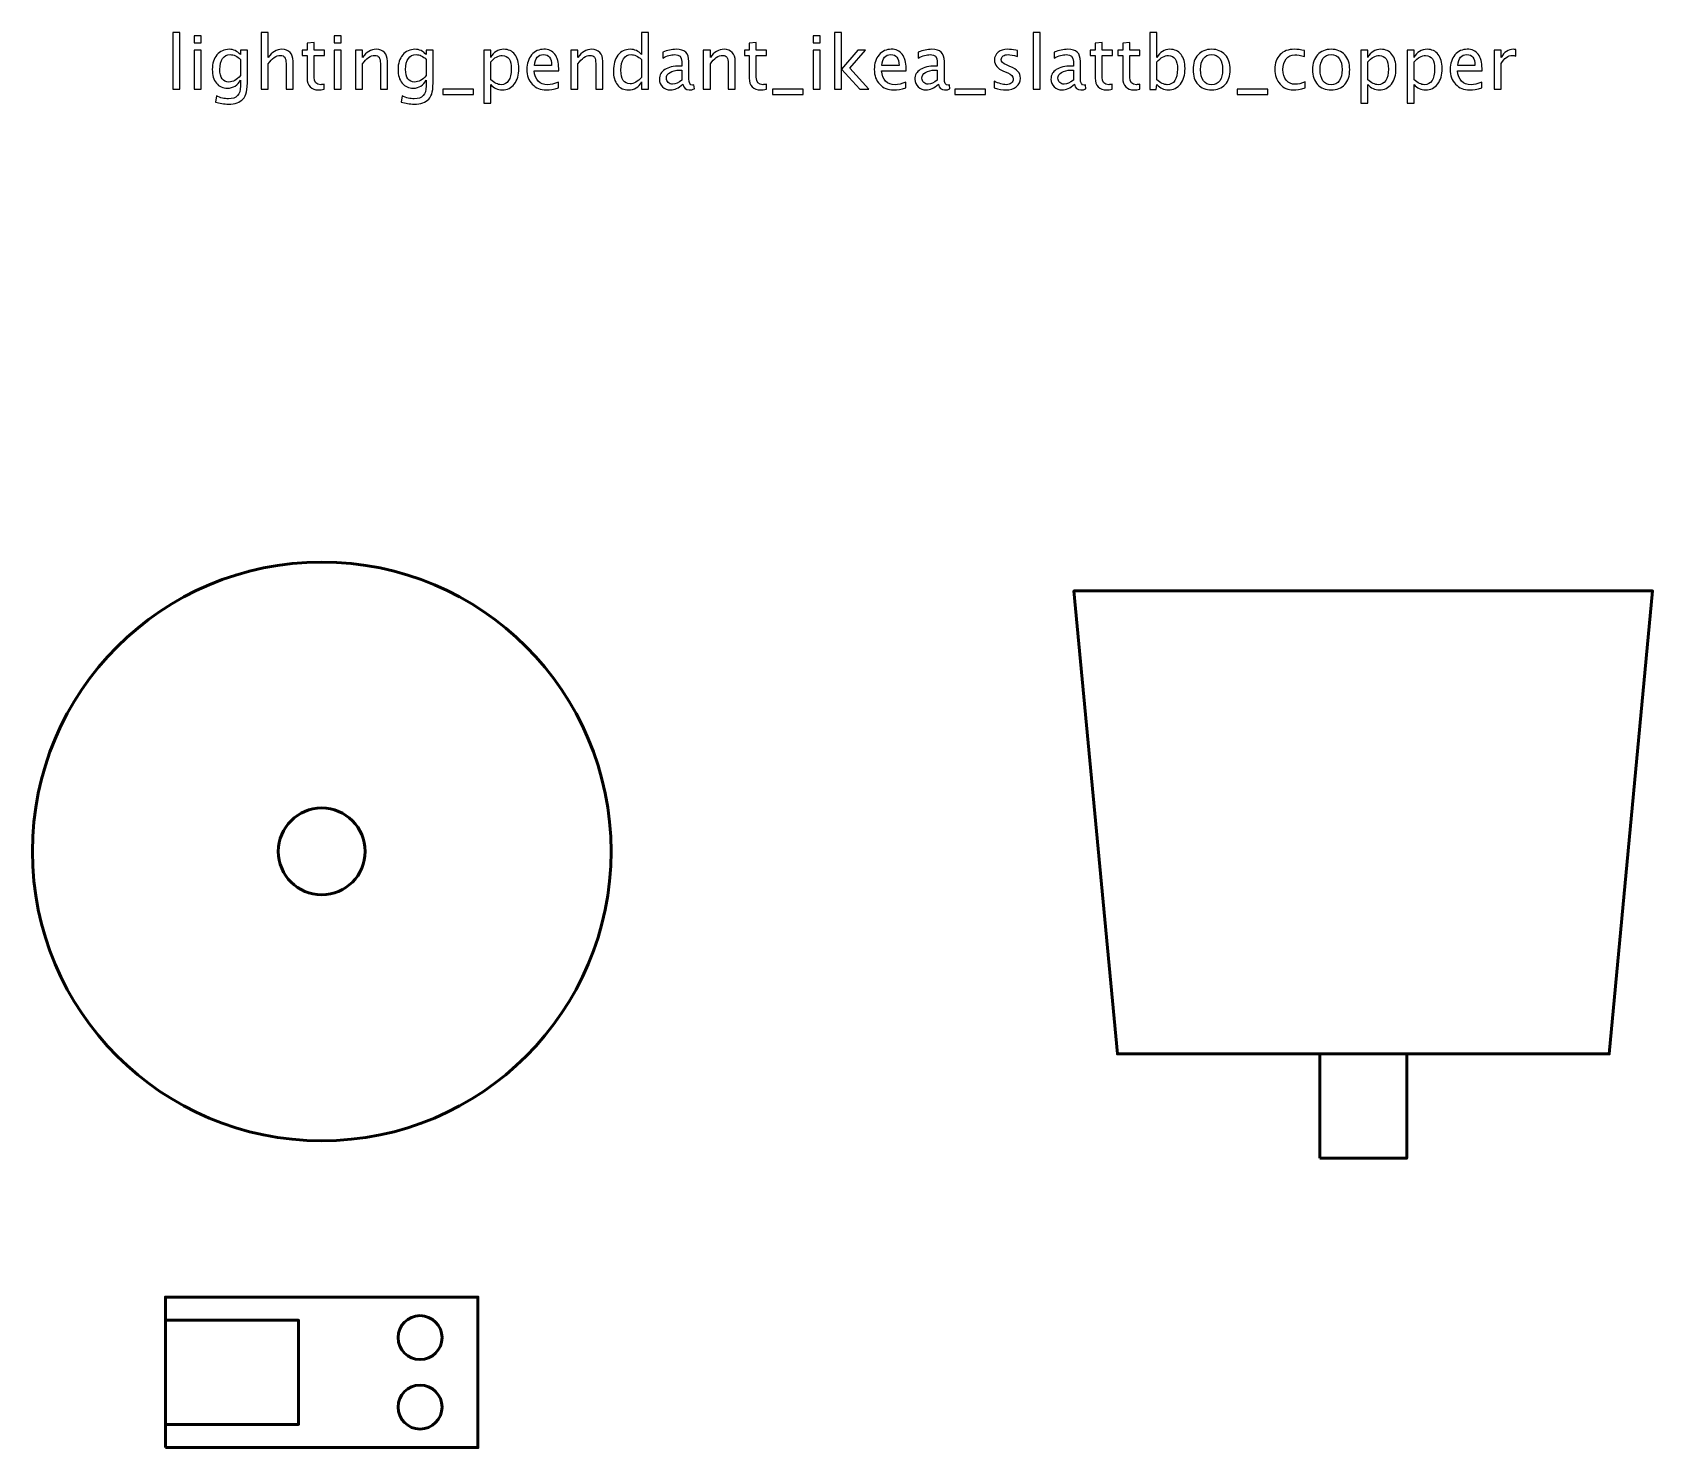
# Model space of a CAD drawing. Header units: centimetres. Extents: x -14 to 14, y -10.3 to 14.1.
import ezdxf

# ---------------------------------------------------------------- set-up
doc = ezdxf.new("R2010")
doc.units = ezdxf.units.CM
doc.header["$MEASUREMENT"] = 0
doc.layers.add('Layer 1', color=7, linetype='Continuous')

msp = doc.modelspace()

# ---------------------------------------------------------------- linework, layer by layer
at = {"layer": 'Layer 1', "lineweight": 53}
for points in [[(8.25, -5.3), (9.75, -5.3), (9.75, -3.5), (8.25, -3.5), (8.25, -5.3)], [(-11.70001, -10.3), (-6.30001, -10.3), (-6.30001, -7.7), (-11.70001, -7.7), (-11.70001, -10.3)], [(-11.70001, -9.9), (-9.40001, -9.9), (-9.40001, -8.1), (-11.70001, -8.1), (-11.70001, -9.9)]]:
    msp.add_lwpolyline(points, close=True, dxfattribs=at)
for centre, major_axis in [((-9, 0), (0, 5)), ((-8.99999, -0.00001), (0, 0.75001)), ((-7.30001, -8.4), (0, 0.38)), ((-7.30001, -9.6), (0, 0.38))]:
    msp.add_ellipse(centre, major_axis=major_axis, ratio=1, dxfattribs=at)
at = {"layer": 'Layer 1'}
for points, knots in [([(-11.57224, 13.17044), (-11.57224, 13.17044), (-11.57224, 14.14961), (-11.57224, 14.14961), (-11.57224, 14.14961), (-11.57224, 14.14961), (-11.45032, 14.14961), (-11.45032, 14.14961), (-11.45032, 14.14961), (-11.45032, 14.14961), (-11.45032, 13.17044), (-11.45032, 13.17044), (-11.45032, 13.17044), (-11.45032, 13.17044), (-11.57224, 13.17044), (-11.57224, 13.17044)], [0, 0, 0, 0, 0.2, 0.2, 0.2, 0.2, 0.4, 0.4, 0.4, 0.4, 0.6, 0.6, 0.6, 0.6, 1, 1, 1, 1]), ([(-11.20521, 13.96673), (-11.20521, 13.96673), (-11.20521, 14.08865), (-11.20521, 14.08865), (-11.20521, 14.08865), (-11.20521, 14.08865), (-11.08329, 14.08865), (-11.08329, 14.08865), (-11.08329, 14.08865), (-11.08329, 14.08865), (-11.08329, 13.96673), (-11.08329, 13.96673), (-11.08329, 13.96673), (-11.08329, 13.96673), (-11.20521, 13.96673), (-11.20521, 13.96673)], [0, 0, 0, 0, 0.2, 0.2, 0.2, 0.2, 0.4, 0.4, 0.4, 0.4, 0.6, 0.6, 0.6, 0.6, 1, 1, 1, 1]), ([(-10.04633, 13.17044), (-10.04633, 13.17044), (-10.04633, 14.14961), (-10.04633, 14.14961), (-10.04633, 14.14961), (-10.04633, 14.14961), (-9.92441, 14.14961), (-9.92441, 14.14961), (-9.92441, 14.14961), (-9.92441, 14.14961), (-9.92441, 13.71633), (-9.92441, 13.71633), (-9.92441, 13.71633), (-9.85985, 13.81052), (-9.78069, 13.85751), (-9.68713, 13.85751), (-9.68713, 13.85751), (-9.62829, 13.85751), (-9.58151, 13.8391), (-9.54701, 13.80205), (-9.54701, 13.80205), (-9.51251, 13.76522), (-9.49515, 13.71548), (-9.49515, 13.65325), (-9.49515, 13.65325), (-9.49515, 13.65325), (-9.49515, 13.17044), (-9.49515, 13.17044), (-9.49515, 13.17044), (-9.49515, 13.17044), (-9.61707, 13.17044), (-9.61707, 13.17044), (-9.61707, 13.17044), (-9.61707, 13.17044), (-9.61707, 13.61346), (-9.61707, 13.61346), (-9.61707, 13.61346), (-9.61707, 13.66341), (-9.62448, 13.69897), (-9.63908, 13.72014), (-9.63908, 13.72014), (-9.6539, 13.74152), (-9.67824, 13.7521), (-9.71232, 13.7521), (-9.71232, 13.7521), (-9.78725, 13.7521), (-9.85795, 13.70321), (-9.92441, 13.60542), (-9.92441, 13.60542), (-9.92441, 13.60542), (-9.92441, 13.17044), (-9.92441, 13.17044), (-9.92441, 13.17044), (-9.92441, 13.17044), (-10.04633, 13.17044), (-10.04633, 13.17044)], [0, 0, 0, 0, 0.06666667, 0.06666667, 0.06666667, 0.06666667, 0.13333333, 0.13333333, 0.13333333, 0.13333333, 0.2, 0.2, 0.2, 0.2, 0.26666667, 0.26666667, 0.26666667, 0.26666667, 0.33333333, 0.33333333, 0.33333333, 0.33333333, 0.4, 0.4, 0.4, 0.4, 0.46666667, 0.46666667, 0.46666667, 0.46666667, 0.53333333, 0.53333333, 0.53333333, 0.53333333, 0.6, 0.6, 0.6, 0.6, 0.66666667, 0.66666667, 0.66666667, 0.66666667, 0.73333333, 0.73333333, 0.73333333, 0.73333333, 0.8, 0.8, 0.8, 0.8, 0.86666667, 0.86666667, 0.86666667, 0.86666667, 1, 1, 1, 1]), ([(-8.7831, 13.96673), (-8.7831, 13.96673), (-8.7831, 14.08865), (-8.7831, 14.08865), (-8.7831, 14.08865), (-8.7831, 14.08865), (-8.66118, 14.08865), (-8.66118, 14.08865), (-8.66118, 14.08865), (-8.66118, 14.08865), (-8.66118, 13.96673), (-8.66118, 13.96673), (-8.66118, 13.96673), (-8.66118, 13.96673), (-8.7831, 13.96673), (-8.7831, 13.96673)], [0, 0, 0, 0, 0.2, 0.2, 0.2, 0.2, 0.4, 0.4, 0.4, 0.4, 0.6, 0.6, 0.6, 0.6, 1, 1, 1, 1]), ([(-3.4728, 13.17044), (-3.4728, 13.17044), (-3.4728, 13.29681), (-3.4728, 13.29681), (-3.4728, 13.29681), (-3.52254, 13.2024), (-3.59747, 13.1552), (-3.69759, 13.1552), (-3.69759, 13.1552), (-3.77887, 13.1552), (-3.84279, 13.18462), (-3.88936, 13.24368), (-3.88936, 13.24368), (-3.93593, 13.30273), (-3.95921, 13.38338), (-3.95921, 13.48561), (-3.95921, 13.48561), (-3.95921, 13.59737), (-3.93275, 13.68733), (-3.88005, 13.75549), (-3.88005, 13.75549), (-3.82713, 13.82343), (-3.7577, 13.85751), (-3.67155, 13.85751), (-3.67155, 13.85751), (-3.59176, 13.85751), (-3.52529, 13.82703), (-3.4728, 13.76586), (-3.4728, 13.76586), (-3.4728, 13.76586), (-3.4728, 14.14961), (-3.4728, 14.14961), (-3.4728, 14.14961), (-3.4728, 14.14961), (-3.35088, 14.14961), (-3.35088, 14.14961), (-3.35088, 14.14961), (-3.35088, 14.14961), (-3.35088, 13.17044), (-3.35088, 13.17044), (-3.35088, 13.17044), (-3.35088, 13.17044), (-3.4728, 13.17044), (-3.4728, 13.17044)], [0, 0, 0, 0, 0.08333333, 0.08333333, 0.08333333, 0.08333333, 0.16666667, 0.16666667, 0.16666667, 0.16666667, 0.25, 0.25, 0.25, 0.25, 0.33333333, 0.33333333, 0.33333333, 0.33333333, 0.41666667, 0.41666667, 0.41666667, 0.41666667, 0.5, 0.5, 0.5, 0.5, 0.58333333, 0.58333333, 0.58333333, 0.58333333, 0.66666667, 0.66666667, 0.66666667, 0.66666667, 0.75, 0.75, 0.75, 0.75, 0.83333333, 0.83333333, 0.83333333, 0.83333333, 1, 1, 1, 1]), ([(-0.50714, 13.96673), (-0.50714, 13.96673), (-0.50714, 14.08865), (-0.50714, 14.08865), (-0.50714, 14.08865), (-0.50714, 14.08865), (-0.38522, 14.08865), (-0.38522, 14.08865), (-0.38522, 14.08865), (-0.38522, 14.08865), (-0.38522, 13.96673), (-0.38522, 13.96673), (-0.38522, 13.96673), (-0.38522, 13.96673), (-0.50714, 13.96673), (-0.50714, 13.96673)], [0, 0, 0, 0, 0.2, 0.2, 0.2, 0.2, 0.4, 0.4, 0.4, 0.4, 0.6, 0.6, 0.6, 0.6, 1, 1, 1, 1]), ([(-0.14011, 13.17044), (-0.14011, 13.17044), (-0.14011, 14.14961), (-0.14011, 14.14961), (-0.14011, 14.14961), (-0.14011, 14.14961), (-0.01819, 14.14961), (-0.01819, 14.14961), (-0.01819, 14.14961), (-0.01819, 14.14961), (-0.01819, 13.51694), (-0.01819, 13.51694), (-0.01819, 13.51694), (-0.01819, 13.51694), (0.26756, 13.84354), (0.26756, 13.84354), (0.26756, 13.84354), (0.26756, 13.84354), (0.39922, 13.84354), (0.39922, 13.84354), (0.39922, 13.84354), (0.39922, 13.84354), (0.12617, 13.52943), (0.12617, 13.52943), (0.12617, 13.52943), (0.12617, 13.52943), (0.45637, 13.17044), (0.45637, 13.17044), (0.45637, 13.17044), (0.45637, 13.17044), (0.29931, 13.17044), (0.29931, 13.17044), (0.29931, 13.17044), (0.29931, 13.17044), (-0.01819, 13.51567), (-0.01819, 13.51567), (-0.01819, 13.51567), (-0.01819, 13.51567), (-0.01819, 13.17044), (-0.01819, 13.17044), (-0.01819, 13.17044), (-0.01819, 13.17044), (-0.14011, 13.17044), (-0.14011, 13.17044)], [0, 0, 0, 0, 0.08333333, 0.08333333, 0.08333333, 0.08333333, 0.16666667, 0.16666667, 0.16666667, 0.16666667, 0.25, 0.25, 0.25, 0.25, 0.33333333, 0.33333333, 0.33333333, 0.33333333, 0.41666667, 0.41666667, 0.41666667, 0.41666667, 0.5, 0.5, 0.5, 0.5, 0.58333333, 0.58333333, 0.58333333, 0.58333333, 0.66666667, 0.66666667, 0.66666667, 0.66666667, 0.75, 0.75, 0.75, 0.75, 0.83333333, 0.83333333, 0.83333333, 0.83333333, 1, 1, 1, 1]), ([(3.29355, 13.17044), (3.29355, 13.17044), (3.29355, 14.14961), (3.29355, 14.14961), (3.29355, 14.14961), (3.29355, 14.14961), (3.41547, 14.14961), (3.41547, 14.14961), (3.41547, 14.14961), (3.41547, 14.14961), (3.41547, 13.17044), (3.41547, 13.17044), (3.41547, 13.17044), (3.41547, 13.17044), (3.29355, 13.17044), (3.29355, 13.17044)], [0, 0, 0, 0, 0.2, 0.2, 0.2, 0.2, 0.4, 0.4, 0.4, 0.4, 0.6, 0.6, 0.6, 0.6, 1, 1, 1, 1]), ([(5.31179, 13.16282), (5.31179, 13.16282), (5.31179, 14.14961), (5.31179, 14.14961), (5.31179, 14.14961), (5.31179, 14.14961), (5.43371, 14.14961), (5.43371, 14.14961), (5.43371, 14.14961), (5.43371, 14.14961), (5.43371, 13.71633), (5.43371, 13.71633), (5.43371, 13.71633), (5.48366, 13.81052), (5.55881, 13.85751), (5.65892, 13.85751), (5.65892, 13.85751), (5.73999, 13.85751), (5.8037, 13.82809), (5.85027, 13.76903), (5.85027, 13.76903), (5.89684, 13.70998), (5.92012, 13.62933), (5.92012, 13.5271), (5.92012, 13.5271), (5.92012, 13.41576), (5.89366, 13.3258), (5.84096, 13.25765), (5.84096, 13.25765), (5.78825, 13.18928), (5.71883, 13.1552), (5.63289, 13.1552), (5.63289, 13.1552), (5.55309, 13.1552), (5.48663, 13.18568), (5.43371, 13.24685), (5.43371, 13.24685), (5.43371, 13.24685), (5.41889, 13.16282), (5.41889, 13.16282), (5.41889, 13.16282), (5.41889, 13.16282), (5.31179, 13.16282), (5.31179, 13.16282)], [0, 0, 0, 0, 0.08333333, 0.08333333, 0.08333333, 0.08333333, 0.16666667, 0.16666667, 0.16666667, 0.16666667, 0.25, 0.25, 0.25, 0.25, 0.33333333, 0.33333333, 0.33333333, 0.33333333, 0.41666667, 0.41666667, 0.41666667, 0.41666667, 0.5, 0.5, 0.5, 0.5, 0.58333333, 0.58333333, 0.58333333, 0.58333333, 0.66666667, 0.66666667, 0.66666667, 0.66666667, 0.75, 0.75, 0.75, 0.75, 0.83333333, 0.83333333, 0.83333333, 0.83333333, 1, 1, 1, 1]), ([(-11.20521, 13.17044), (-11.20521, 13.17044), (-11.20521, 13.84354), (-11.20521, 13.84354), (-11.20521, 13.84354), (-11.20521, 13.84354), (-11.08329, 13.84354), (-11.08329, 13.84354), (-11.08329, 13.84354), (-11.08329, 13.84354), (-11.08329, 13.17044), (-11.08329, 13.17044), (-11.08329, 13.17044), (-11.08329, 13.17044), (-11.20521, 13.17044), (-11.20521, 13.17044)], [0, 0, 0, 0, 0.2, 0.2, 0.2, 0.2, 0.4, 0.4, 0.4, 0.4, 0.6, 0.6, 0.6, 0.6, 1, 1, 1, 1]), ([(-10.83564, 12.94692), (-10.83564, 12.94692), (-10.82125, 13.05233), (-10.82125, 13.05233), (-10.82125, 13.05233), (-10.75055, 13.01931), (-10.68049, 13.0028), (-10.61127, 13.0028), (-10.61127, 13.0028), (-10.4739, 13.0028), (-10.40511, 13.07561), (-10.40511, 13.22103), (-10.40511, 13.22103), (-10.40511, 13.22103), (-10.40511, 13.32686), (-10.40511, 13.32686), (-10.40511, 13.32686), (-10.42628, 13.2822), (-10.45633, 13.2477), (-10.49549, 13.22293), (-10.49549, 13.22293), (-10.53465, 13.19817), (-10.57825, 13.18568), (-10.6263, 13.18568), (-10.6263, 13.18568), (-10.70779, 13.18568), (-10.77235, 13.21489), (-10.81998, 13.27331), (-10.81998, 13.27331), (-10.8676, 13.33173), (-10.89152, 13.41089), (-10.89152, 13.5108), (-10.89152, 13.5108), (-10.89152, 13.61304), (-10.86443, 13.69643), (-10.81024, 13.76099), (-10.81024, 13.76099), (-10.75584, 13.82534), (-10.68578, 13.85751), (-10.59963, 13.85751), (-10.59963, 13.85751), (-10.52428, 13.85751), (-10.4593, 13.82703), (-10.40511, 13.76586), (-10.40511, 13.76586), (-10.40511, 13.76586), (-10.40511, 13.84354), (-10.40511, 13.84354), (-10.40511, 13.84354), (-10.40511, 13.84354), (-10.28319, 13.84354), (-10.28319, 13.84354), (-10.28319, 13.84354), (-10.28319, 13.84354), (-10.28319, 13.35417), (-10.28319, 13.35417), (-10.28319, 13.35417), (-10.28319, 13.24897), (-10.28869, 13.17108), (-10.2997, 13.12049), (-10.2997, 13.12049), (-10.31049, 13.0699), (-10.33124, 13.02841), (-10.36129, 12.99624), (-10.36129, 12.99624), (-10.41463, 12.93972), (-10.49803, 12.91136), (-10.61127, 12.91136), (-10.61127, 12.91136), (-10.68895, 12.91136), (-10.76367, 12.92321), (-10.83564, 12.94692)], [0, 0, 0, 0, 0.05263158, 0.05263158, 0.05263158, 0.05263158, 0.10526316, 0.10526316, 0.10526316, 0.10526316, 0.15789474, 0.15789474, 0.15789474, 0.15789474, 0.21052632, 0.21052632, 0.21052632, 0.21052632, 0.26315789, 0.26315789, 0.26315789, 0.26315789, 0.31578947, 0.31578947, 0.31578947, 0.31578947, 0.36842105, 0.36842105, 0.36842105, 0.36842105, 0.42105263, 0.42105263, 0.42105263, 0.42105263, 0.47368421, 0.47368421, 0.47368421, 0.47368421, 0.52631579, 0.52631579, 0.52631579, 0.52631579, 0.57894737, 0.57894737, 0.57894737, 0.57894737, 0.63157895, 0.63157895, 0.63157895, 0.63157895, 0.68421053, 0.68421053, 0.68421053, 0.68421053, 0.73684211, 0.73684211, 0.73684211, 0.73684211, 0.78947368, 0.78947368, 0.78947368, 0.78947368, 0.84210526, 0.84210526, 0.84210526, 0.84210526, 0.89473684, 0.89473684, 0.89473684, 0.89473684, 1, 1, 1, 1]), ([(-10.40511, 13.40327), (-10.40511, 13.40327), (-10.40511, 13.68246), (-10.40511, 13.68246), (-10.40511, 13.68246), (-10.45887, 13.73813), (-10.5175, 13.76607), (-10.58079, 13.76607), (-10.58079, 13.76607), (-10.6371, 13.76607), (-10.68112, 13.74363), (-10.71287, 13.69855), (-10.71287, 13.69855), (-10.74483, 13.65368), (-10.76071, 13.59123), (-10.76071, 13.51165), (-10.76071, 13.51165), (-10.76071, 13.36539), (-10.70885, 13.29236), (-10.60492, 13.29236), (-10.60492, 13.29236), (-10.53423, 13.29236), (-10.46755, 13.3294), (-10.40511, 13.40327)], [0, 0, 0, 0, 0.14285714, 0.14285714, 0.14285714, 0.14285714, 0.28571429, 0.28571429, 0.28571429, 0.28571429, 0.42857143, 0.42857143, 0.42857143, 0.42857143, 0.57142857, 0.57142857, 0.57142857, 0.57142857, 0.71428571, 0.71428571, 0.71428571, 0.71428571, 1, 1, 1, 1]), ([(-8.95709, 13.17065), (-8.99477, 13.16028), (-9.02757, 13.1552), (-9.0553, 13.1552), (-9.0553, 13.1552), (-9.11753, 13.1552), (-9.166, 13.17298), (-9.20072, 13.20854), (-9.20072, 13.20854), (-9.23564, 13.2441), (-9.253, 13.29342), (-9.253, 13.35671), (-9.253, 13.35671), (-9.253, 13.35671), (-9.253, 13.7521), (-9.253, 13.7521), (-9.253, 13.7521), (-9.253, 13.7521), (-9.33724, 13.7521), (-9.33724, 13.7521), (-9.33724, 13.7521), (-9.33724, 13.7521), (-9.33724, 13.84354), (-9.33724, 13.84354), (-9.33724, 13.84354), (-9.33724, 13.84354), (-9.253, 13.84354), (-9.253, 13.84354), (-9.253, 13.84354), (-9.253, 13.84354), (-9.253, 13.96525), (-9.253, 13.96525), (-9.253, 13.96525), (-9.253, 13.96525), (-9.13108, 13.97689), (-9.13108, 13.97689), (-9.13108, 13.97689), (-9.13108, 13.97689), (-9.13108, 13.84354), (-9.13108, 13.84354), (-9.13108, 13.84354), (-9.13108, 13.84354), (-8.95455, 13.84354), (-8.95455, 13.84354), (-8.95455, 13.84354), (-8.95455, 13.84354), (-8.95455, 13.7521), (-8.95455, 13.7521), (-8.95455, 13.7521), (-8.95455, 13.7521), (-9.13108, 13.7521), (-9.13108, 13.7521), (-9.13108, 13.7521), (-9.13108, 13.7521), (-9.13108, 13.37872), (-9.13108, 13.37872), (-9.13108, 13.37872), (-9.13108, 13.29067), (-9.09277, 13.24664), (-9.01636, 13.24664), (-9.01636, 13.24664), (-9.00006, 13.24664), (-8.98037, 13.24939), (-8.95709, 13.25468), (-8.95709, 13.25468), (-8.95709, 13.25468), (-8.95709, 13.17065), (-8.95709, 13.17065)], [0, 0, 0, 0, 0.05555556, 0.05555556, 0.05555556, 0.05555556, 0.11111111, 0.11111111, 0.11111111, 0.11111111, 0.16666667, 0.16666667, 0.16666667, 0.16666667, 0.22222222, 0.22222222, 0.22222222, 0.22222222, 0.27777778, 0.27777778, 0.27777778, 0.27777778, 0.33333333, 0.33333333, 0.33333333, 0.33333333, 0.38888889, 0.38888889, 0.38888889, 0.38888889, 0.44444444, 0.44444444, 0.44444444, 0.44444444, 0.5, 0.5, 0.5, 0.5, 0.55555556, 0.55555556, 0.55555556, 0.55555556, 0.61111111, 0.61111111, 0.61111111, 0.61111111, 0.66666667, 0.66666667, 0.66666667, 0.66666667, 0.72222222, 0.72222222, 0.72222222, 0.72222222, 0.77777778, 0.77777778, 0.77777778, 0.77777778, 0.83333333, 0.83333333, 0.83333333, 0.83333333, 0.88888889, 0.88888889, 0.88888889, 0.88888889, 1, 1, 1, 1]), ([(-8.7831, 13.17044), (-8.7831, 13.17044), (-8.7831, 13.84354), (-8.7831, 13.84354), (-8.7831, 13.84354), (-8.7831, 13.84354), (-8.66118, 13.84354), (-8.66118, 13.84354), (-8.66118, 13.84354), (-8.66118, 13.84354), (-8.66118, 13.17044), (-8.66118, 13.17044), (-8.66118, 13.17044), (-8.66118, 13.17044), (-8.7831, 13.17044), (-8.7831, 13.17044)], [0, 0, 0, 0, 0.2, 0.2, 0.2, 0.2, 0.4, 0.4, 0.4, 0.4, 0.6, 0.6, 0.6, 0.6, 1, 1, 1, 1]), ([(-8.41607, 13.17044), (-8.41607, 13.17044), (-8.41607, 13.84354), (-8.41607, 13.84354), (-8.41607, 13.84354), (-8.41607, 13.84354), (-8.29415, 13.84354), (-8.29415, 13.84354), (-8.29415, 13.84354), (-8.29415, 13.84354), (-8.29415, 13.71633), (-8.29415, 13.71633), (-8.29415, 13.71633), (-8.22959, 13.81052), (-8.15043, 13.85751), (-8.05687, 13.85751), (-8.05687, 13.85751), (-7.99803, 13.85751), (-7.95125, 13.8391), (-7.91675, 13.80205), (-7.91675, 13.80205), (-7.88225, 13.76522), (-7.86489, 13.71548), (-7.86489, 13.65325), (-7.86489, 13.65325), (-7.86489, 13.65325), (-7.86489, 13.17044), (-7.86489, 13.17044), (-7.86489, 13.17044), (-7.86489, 13.17044), (-7.98681, 13.17044), (-7.98681, 13.17044), (-7.98681, 13.17044), (-7.98681, 13.17044), (-7.98681, 13.61346), (-7.98681, 13.61346), (-7.98681, 13.61346), (-7.98681, 13.66341), (-7.99422, 13.69897), (-8.00882, 13.72014), (-8.00882, 13.72014), (-8.02364, 13.74152), (-8.04798, 13.7521), (-8.08206, 13.7521), (-8.08206, 13.7521), (-8.15699, 13.7521), (-8.22769, 13.70321), (-8.29415, 13.60542), (-8.29415, 13.60542), (-8.29415, 13.60542), (-8.29415, 13.17044), (-8.29415, 13.17044), (-8.29415, 13.17044), (-8.29415, 13.17044), (-8.41607, 13.17044), (-8.41607, 13.17044)], [0, 0, 0, 0, 0.06666667, 0.06666667, 0.06666667, 0.06666667, 0.13333333, 0.13333333, 0.13333333, 0.13333333, 0.2, 0.2, 0.2, 0.2, 0.26666667, 0.26666667, 0.26666667, 0.26666667, 0.33333333, 0.33333333, 0.33333333, 0.33333333, 0.4, 0.4, 0.4, 0.4, 0.46666667, 0.46666667, 0.46666667, 0.46666667, 0.53333333, 0.53333333, 0.53333333, 0.53333333, 0.6, 0.6, 0.6, 0.6, 0.66666667, 0.66666667, 0.66666667, 0.66666667, 0.73333333, 0.73333333, 0.73333333, 0.73333333, 0.8, 0.8, 0.8, 0.8, 0.86666667, 0.86666667, 0.86666667, 0.86666667, 1, 1, 1, 1]), ([(-7.62528, 12.94692), (-7.62528, 12.94692), (-7.61089, 13.05233), (-7.61089, 13.05233), (-7.61089, 13.05233), (-7.54019, 13.01931), (-7.47013, 13.0028), (-7.40091, 13.0028), (-7.40091, 13.0028), (-7.26354, 13.0028), (-7.19475, 13.07561), (-7.19475, 13.22103), (-7.19475, 13.22103), (-7.19475, 13.22103), (-7.19475, 13.32686), (-7.19475, 13.32686), (-7.19475, 13.32686), (-7.21592, 13.2822), (-7.24597, 13.2477), (-7.28513, 13.22293), (-7.28513, 13.22293), (-7.32429, 13.19817), (-7.36789, 13.18568), (-7.41594, 13.18568), (-7.41594, 13.18568), (-7.49743, 13.18568), (-7.56199, 13.21489), (-7.60962, 13.27331), (-7.60962, 13.27331), (-7.65724, 13.33173), (-7.68116, 13.41089), (-7.68116, 13.5108), (-7.68116, 13.5108), (-7.68116, 13.61304), (-7.65407, 13.69643), (-7.59988, 13.76099), (-7.59988, 13.76099), (-7.54548, 13.82534), (-7.47542, 13.85751), (-7.38927, 13.85751), (-7.38927, 13.85751), (-7.31392, 13.85751), (-7.24894, 13.82703), (-7.19475, 13.76586), (-7.19475, 13.76586), (-7.19475, 13.76586), (-7.19475, 13.84354), (-7.19475, 13.84354), (-7.19475, 13.84354), (-7.19475, 13.84354), (-7.07283, 13.84354), (-7.07283, 13.84354), (-7.07283, 13.84354), (-7.07283, 13.84354), (-7.07283, 13.35417), (-7.07283, 13.35417), (-7.07283, 13.35417), (-7.07283, 13.24897), (-7.07833, 13.17108), (-7.08934, 13.12049), (-7.08934, 13.12049), (-7.10013, 13.0699), (-7.12088, 13.02841), (-7.15093, 12.99624), (-7.15093, 12.99624), (-7.20427, 12.93972), (-7.28767, 12.91136), (-7.40091, 12.91136), (-7.40091, 12.91136), (-7.47859, 12.91136), (-7.55331, 12.92321), (-7.62528, 12.94692)], [0, 0, 0, 0, 0.05263158, 0.05263158, 0.05263158, 0.05263158, 0.10526316, 0.10526316, 0.10526316, 0.10526316, 0.15789474, 0.15789474, 0.15789474, 0.15789474, 0.21052632, 0.21052632, 0.21052632, 0.21052632, 0.26315789, 0.26315789, 0.26315789, 0.26315789, 0.31578947, 0.31578947, 0.31578947, 0.31578947, 0.36842105, 0.36842105, 0.36842105, 0.36842105, 0.42105263, 0.42105263, 0.42105263, 0.42105263, 0.47368421, 0.47368421, 0.47368421, 0.47368421, 0.52631579, 0.52631579, 0.52631579, 0.52631579, 0.57894737, 0.57894737, 0.57894737, 0.57894737, 0.63157895, 0.63157895, 0.63157895, 0.63157895, 0.68421053, 0.68421053, 0.68421053, 0.68421053, 0.73684211, 0.73684211, 0.73684211, 0.73684211, 0.78947368, 0.78947368, 0.78947368, 0.78947368, 0.84210526, 0.84210526, 0.84210526, 0.84210526, 0.89473684, 0.89473684, 0.89473684, 0.89473684, 1, 1, 1, 1]), ([(-7.19475, 13.40327), (-7.19475, 13.40327), (-7.19475, 13.68246), (-7.19475, 13.68246), (-7.19475, 13.68246), (-7.24851, 13.73813), (-7.30714, 13.76607), (-7.37043, 13.76607), (-7.37043, 13.76607), (-7.42674, 13.76607), (-7.47076, 13.74363), (-7.50251, 13.69855), (-7.50251, 13.69855), (-7.53447, 13.65368), (-7.55035, 13.59123), (-7.55035, 13.51165), (-7.55035, 13.51165), (-7.55035, 13.36539), (-7.49849, 13.29236), (-7.39456, 13.29236), (-7.39456, 13.29236), (-7.32387, 13.29236), (-7.25719, 13.3294), (-7.19475, 13.40327)], [0, 0, 0, 0, 0.14285714, 0.14285714, 0.14285714, 0.14285714, 0.28571429, 0.28571429, 0.28571429, 0.28571429, 0.42857143, 0.42857143, 0.42857143, 0.42857143, 0.57142857, 0.57142857, 0.57142857, 0.57142857, 0.71428571, 0.71428571, 0.71428571, 0.71428571, 1, 1, 1, 1]), ([(-6.20097, 12.92533), (-6.20097, 12.92533), (-6.20097, 13.84354), (-6.20097, 13.84354), (-6.20097, 13.84354), (-6.20097, 13.84354), (-6.07905, 13.84354), (-6.07905, 13.84354), (-6.07905, 13.84354), (-6.07905, 13.84354), (-6.07905, 13.71633), (-6.07905, 13.71633), (-6.07905, 13.71633), (-6.0291, 13.81052), (-5.95395, 13.85751), (-5.85384, 13.85751), (-5.85384, 13.85751), (-5.77277, 13.85751), (-5.70906, 13.82809), (-5.66249, 13.76903), (-5.66249, 13.76903), (-5.61592, 13.70998), (-5.59264, 13.62933), (-5.59264, 13.5271), (-5.59264, 13.5271), (-5.59264, 13.41576), (-5.6191, 13.3258), (-5.6718, 13.25765), (-5.6718, 13.25765), (-5.72451, 13.18928), (-5.79393, 13.1552), (-5.87987, 13.1552), (-5.87987, 13.1552), (-5.95967, 13.1552), (-6.02613, 13.18568), (-6.07905, 13.24685), (-6.07905, 13.24685), (-6.07905, 13.24685), (-6.07905, 12.92533), (-6.07905, 12.92533), (-6.07905, 12.92533), (-6.07905, 12.92533), (-6.20097, 12.92533), (-6.20097, 12.92533)], [0, 0, 0, 0, 0.08333333, 0.08333333, 0.08333333, 0.08333333, 0.16666667, 0.16666667, 0.16666667, 0.16666667, 0.25, 0.25, 0.25, 0.25, 0.33333333, 0.33333333, 0.33333333, 0.33333333, 0.41666667, 0.41666667, 0.41666667, 0.41666667, 0.5, 0.5, 0.5, 0.5, 0.58333333, 0.58333333, 0.58333333, 0.58333333, 0.66666667, 0.66666667, 0.66666667, 0.66666667, 0.75, 0.75, 0.75, 0.75, 0.83333333, 0.83333333, 0.83333333, 0.83333333, 1, 1, 1, 1]), ([(-6.07905, 13.33088), (-6.01618, 13.27479), (-5.95628, 13.24664), (-5.89934, 13.24664), (-5.89934, 13.24664), (-5.84325, 13.24664), (-5.79986, 13.27014), (-5.76938, 13.31691), (-5.76938, 13.31691), (-5.73869, 13.36369), (-5.72345, 13.42952), (-5.72345, 13.51461), (-5.72345, 13.51461), (-5.72345, 13.67209), (-5.77552, 13.75083), (-5.87966, 13.75083), (-5.87966, 13.75083), (-5.94782, 13.75083), (-6.01428, 13.714), (-6.07905, 13.64013), (-6.07905, 13.64013), (-6.07905, 13.64013), (-6.07905, 13.33088), (-6.07905, 13.33088)], [0, 0, 0, 0, 0.14285714, 0.14285714, 0.14285714, 0.14285714, 0.28571429, 0.28571429, 0.28571429, 0.28571429, 0.42857143, 0.42857143, 0.42857143, 0.42857143, 0.57142857, 0.57142857, 0.57142857, 0.57142857, 0.71428571, 0.71428571, 0.71428571, 0.71428571, 1, 1, 1, 1]), ([(-4.90769, 13.19203), (-4.9896, 13.16748), (-5.05967, 13.1552), (-5.11809, 13.1552), (-5.11809, 13.1552), (-5.21778, 13.1552), (-5.29885, 13.18822), (-5.36129, 13.25405), (-5.36129, 13.25405), (-5.42373, 13.31988), (-5.45506, 13.40518), (-5.45506, 13.51017), (-5.45506, 13.51017), (-5.45506, 13.61198), (-5.42754, 13.69559), (-5.3723, 13.76099), (-5.3723, 13.76099), (-5.31705, 13.82618), (-5.24636, 13.85878), (-5.16021, 13.85878), (-5.16021, 13.85878), (-5.07872, 13.85878), (-5.01564, 13.82978), (-4.97119, 13.77179), (-4.97119, 13.77179), (-4.92674, 13.71379), (-4.90451, 13.63166), (-4.90451, 13.52519), (-4.90451, 13.52519), (-4.90451, 13.52519), (-4.90515, 13.48794), (-4.90515, 13.48794), (-4.90515, 13.48794), (-4.90515, 13.48794), (-5.3306, 13.48794), (-5.3306, 13.48794), (-5.3306, 13.48794), (-5.31282, 13.32707), (-5.23429, 13.24664), (-5.09523, 13.24664), (-5.09523, 13.24664), (-5.04421, 13.24664), (-4.98177, 13.26103), (-4.90769, 13.28982), (-4.90769, 13.28982), (-4.90769, 13.28982), (-4.90769, 13.19203), (-4.90769, 13.19203)], [0, 0, 0, 0, 0.07692308, 0.07692308, 0.07692308, 0.07692308, 0.15384615, 0.15384615, 0.15384615, 0.15384615, 0.23076923, 0.23076923, 0.23076923, 0.23076923, 0.30769231, 0.30769231, 0.30769231, 0.30769231, 0.38461538, 0.38461538, 0.38461538, 0.38461538, 0.46153846, 0.46153846, 0.46153846, 0.46153846, 0.53846154, 0.53846154, 0.53846154, 0.53846154, 0.61538462, 0.61538462, 0.61538462, 0.61538462, 0.69230769, 0.69230769, 0.69230769, 0.69230769, 0.76923077, 0.76923077, 0.76923077, 0.76923077, 0.84615385, 0.84615385, 0.84615385, 0.84615385, 1, 1, 1, 1]), ([(-5.32425, 13.57938), (-5.32425, 13.57938), (-5.02707, 13.57938), (-5.02707, 13.57938), (-5.02707, 13.57938), (-5.02707, 13.70469), (-5.07385, 13.76734), (-5.16719, 13.76734), (-5.16719, 13.76734), (-5.26117, 13.76734), (-5.31345, 13.70469), (-5.32425, 13.57938)], [0, 0, 0, 0, 0.25, 0.25, 0.25, 0.25, 0.5, 0.5, 0.5, 0.5, 1, 1, 1, 1]), ([(-4.69412, 13.17044), (-4.69412, 13.17044), (-4.69412, 13.84354), (-4.69412, 13.84354), (-4.69412, 13.84354), (-4.69412, 13.84354), (-4.5722, 13.84354), (-4.5722, 13.84354), (-4.5722, 13.84354), (-4.5722, 13.84354), (-4.5722, 13.71633), (-4.5722, 13.71633), (-4.5722, 13.71633), (-4.50764, 13.81052), (-4.42848, 13.85751), (-4.33492, 13.85751), (-4.33492, 13.85751), (-4.27608, 13.85751), (-4.2293, 13.8391), (-4.1948, 13.80205), (-4.1948, 13.80205), (-4.1603, 13.76522), (-4.14294, 13.71548), (-4.14294, 13.65325), (-4.14294, 13.65325), (-4.14294, 13.65325), (-4.14294, 13.17044), (-4.14294, 13.17044), (-4.14294, 13.17044), (-4.14294, 13.17044), (-4.26486, 13.17044), (-4.26486, 13.17044), (-4.26486, 13.17044), (-4.26486, 13.17044), (-4.26486, 13.61346), (-4.26486, 13.61346), (-4.26486, 13.61346), (-4.26486, 13.66341), (-4.27227, 13.69897), (-4.28687, 13.72014), (-4.28687, 13.72014), (-4.30169, 13.74152), (-4.32603, 13.7521), (-4.36011, 13.7521), (-4.36011, 13.7521), (-4.43504, 13.7521), (-4.50574, 13.70321), (-4.5722, 13.60542), (-4.5722, 13.60542), (-4.5722, 13.60542), (-4.5722, 13.17044), (-4.5722, 13.17044), (-4.5722, 13.17044), (-4.5722, 13.17044), (-4.69412, 13.17044), (-4.69412, 13.17044)], [0, 0, 0, 0, 0.06666667, 0.06666667, 0.06666667, 0.06666667, 0.13333333, 0.13333333, 0.13333333, 0.13333333, 0.2, 0.2, 0.2, 0.2, 0.26666667, 0.26666667, 0.26666667, 0.26666667, 0.33333333, 0.33333333, 0.33333333, 0.33333333, 0.4, 0.4, 0.4, 0.4, 0.46666667, 0.46666667, 0.46666667, 0.46666667, 0.53333333, 0.53333333, 0.53333333, 0.53333333, 0.6, 0.6, 0.6, 0.6, 0.66666667, 0.66666667, 0.66666667, 0.66666667, 0.73333333, 0.73333333, 0.73333333, 0.73333333, 0.8, 0.8, 0.8, 0.8, 0.86666667, 0.86666667, 0.86666667, 0.86666667, 1, 1, 1, 1]), ([(-3.4728, 13.68246), (-3.53609, 13.73813), (-3.59599, 13.76607), (-3.65272, 13.76607), (-3.65272, 13.76607), (-3.7086, 13.76607), (-3.75178, 13.74279), (-3.78247, 13.69601), (-3.78247, 13.69601), (-3.81316, 13.64944), (-3.8284, 13.5834), (-3.8284, 13.49789), (-3.8284, 13.49789), (-3.8284, 13.34062), (-3.77633, 13.26188), (-3.67198, 13.26188), (-3.67198, 13.26188), (-3.60424, 13.26188), (-3.53778, 13.29892), (-3.4728, 13.37279), (-3.4728, 13.37279), (-3.4728, 13.37279), (-3.4728, 13.68246), (-3.4728, 13.68246)], [0, 0, 0, 0, 0.14285714, 0.14285714, 0.14285714, 0.14285714, 0.28571429, 0.28571429, 0.28571429, 0.28571429, 0.42857143, 0.42857143, 0.42857143, 0.42857143, 0.57142857, 0.57142857, 0.57142857, 0.57142857, 0.71428571, 0.71428571, 0.71428571, 0.71428571, 1, 1, 1, 1]), ([(-2.7597, 13.25617), (-2.83293, 13.18886), (-2.90342, 13.1552), (-2.97115, 13.1552), (-2.97115, 13.1552), (-3.02682, 13.1552), (-3.07318, 13.17256), (-3.10979, 13.20748), (-3.10979, 13.20748), (-3.14662, 13.24241), (-3.16504, 13.28643), (-3.16504, 13.33956), (-3.16504, 13.33956), (-3.16504, 13.41301), (-3.13414, 13.46953), (-3.07233, 13.5089), (-3.07233, 13.5089), (-3.01052, 13.54827), (-2.92183, 13.56795), (-2.80626, 13.56795), (-2.80626, 13.56795), (-2.80626, 13.56795), (-2.77769, 13.56795), (-2.77769, 13.56795), (-2.77769, 13.56795), (-2.77769, 13.56795), (-2.77769, 13.64902), (-2.77769, 13.64902), (-2.77769, 13.64902), (-2.77769, 13.72712), (-2.81833, 13.76607), (-2.89982, 13.76607), (-2.89982, 13.76607), (-2.9629, 13.76607), (-3.0319, 13.74617), (-3.10662, 13.70638), (-3.10662, 13.70638), (-3.10662, 13.70638), (-3.10662, 13.80671), (-3.10662, 13.80671), (-3.10662, 13.80671), (-3.02449, 13.84058), (-2.94702, 13.85751), (-2.87442, 13.85751), (-2.87442, 13.85751), (-2.7997, 13.85751), (-2.74446, 13.84058), (-2.70911, 13.8065), (-2.70911, 13.8065), (-2.67355, 13.77242), (-2.65577, 13.71993), (-2.65577, 13.64902), (-2.65577, 13.64902), (-2.65577, 13.64902), (-2.65577, 13.34485), (-2.65577, 13.34485), (-2.65577, 13.34485), (-2.65577, 13.27522), (-2.63439, 13.24029), (-2.59142, 13.24029), (-2.59142, 13.24029), (-2.58613, 13.24029), (-2.5783, 13.24114), (-2.56793, 13.24283), (-2.56793, 13.24283), (-2.56793, 13.24283), (-2.55925, 13.1751), (-2.55925, 13.1751), (-2.55925, 13.1751), (-2.58698, 13.16176), (-2.61746, 13.1552), (-2.6509, 13.1552), (-2.6509, 13.1552), (-2.70784, 13.1552), (-2.74403, 13.18886), (-2.7597, 13.25617)], [0, 0, 0, 0, 0.05, 0.05, 0.05, 0.05, 0.1, 0.1, 0.1, 0.1, 0.15, 0.15, 0.15, 0.15, 0.2, 0.2, 0.2, 0.2, 0.25, 0.25, 0.25, 0.25, 0.3, 0.3, 0.3, 0.3, 0.35, 0.35, 0.35, 0.35, 0.4, 0.4, 0.4, 0.4, 0.45, 0.45, 0.45, 0.45, 0.5, 0.5, 0.5, 0.5, 0.55, 0.55, 0.55, 0.55, 0.6, 0.6, 0.6, 0.6, 0.65, 0.65, 0.65, 0.65, 0.7, 0.7, 0.7, 0.7, 0.75, 0.75, 0.75, 0.75, 0.8, 0.8, 0.8, 0.8, 0.85, 0.85, 0.85, 0.85, 0.9, 0.9, 0.9, 0.9, 1, 1, 1, 1]), ([(-2.40537, 13.17044), (-2.40537, 13.17044), (-2.40537, 13.84354), (-2.40537, 13.84354), (-2.40537, 13.84354), (-2.40537, 13.84354), (-2.28345, 13.84354), (-2.28345, 13.84354), (-2.28345, 13.84354), (-2.28345, 13.84354), (-2.28345, 13.71633), (-2.28345, 13.71633), (-2.28345, 13.71633), (-2.21889, 13.81052), (-2.13973, 13.85751), (-2.04617, 13.85751), (-2.04617, 13.85751), (-1.98733, 13.85751), (-1.94055, 13.8391), (-1.90605, 13.80205), (-1.90605, 13.80205), (-1.87155, 13.76522), (-1.85419, 13.71548), (-1.85419, 13.65325), (-1.85419, 13.65325), (-1.85419, 13.65325), (-1.85419, 13.17044), (-1.85419, 13.17044), (-1.85419, 13.17044), (-1.85419, 13.17044), (-1.97611, 13.17044), (-1.97611, 13.17044), (-1.97611, 13.17044), (-1.97611, 13.17044), (-1.97611, 13.61346), (-1.97611, 13.61346), (-1.97611, 13.61346), (-1.97611, 13.66341), (-1.98352, 13.69897), (-1.99812, 13.72014), (-1.99812, 13.72014), (-2.01294, 13.74152), (-2.03728, 13.7521), (-2.07136, 13.7521), (-2.07136, 13.7521), (-2.14629, 13.7521), (-2.21699, 13.70321), (-2.28345, 13.60542), (-2.28345, 13.60542), (-2.28345, 13.60542), (-2.28345, 13.17044), (-2.28345, 13.17044), (-2.28345, 13.17044), (-2.28345, 13.17044), (-2.40537, 13.17044), (-2.40537, 13.17044)], [0, 0, 0, 0, 0.06666667, 0.06666667, 0.06666667, 0.06666667, 0.13333333, 0.13333333, 0.13333333, 0.13333333, 0.2, 0.2, 0.2, 0.2, 0.26666667, 0.26666667, 0.26666667, 0.26666667, 0.33333333, 0.33333333, 0.33333333, 0.33333333, 0.4, 0.4, 0.4, 0.4, 0.46666667, 0.46666667, 0.46666667, 0.46666667, 0.53333333, 0.53333333, 0.53333333, 0.53333333, 0.6, 0.6, 0.6, 0.6, 0.66666667, 0.66666667, 0.66666667, 0.66666667, 0.73333333, 0.73333333, 0.73333333, 0.73333333, 0.8, 0.8, 0.8, 0.8, 0.86666667, 0.86666667, 0.86666667, 0.86666667, 1, 1, 1, 1]), ([(-1.31613, 13.17065), (-1.35381, 13.16028), (-1.38661, 13.1552), (-1.41434, 13.1552), (-1.41434, 13.1552), (-1.47657, 13.1552), (-1.52504, 13.17298), (-1.55976, 13.20854), (-1.55976, 13.20854), (-1.59468, 13.2441), (-1.61204, 13.29342), (-1.61204, 13.35671), (-1.61204, 13.35671), (-1.61204, 13.35671), (-1.61204, 13.7521), (-1.61204, 13.7521), (-1.61204, 13.7521), (-1.61204, 13.7521), (-1.69628, 13.7521), (-1.69628, 13.7521), (-1.69628, 13.7521), (-1.69628, 13.7521), (-1.69628, 13.84354), (-1.69628, 13.84354), (-1.69628, 13.84354), (-1.69628, 13.84354), (-1.61204, 13.84354), (-1.61204, 13.84354), (-1.61204, 13.84354), (-1.61204, 13.84354), (-1.61204, 13.96525), (-1.61204, 13.96525), (-1.61204, 13.96525), (-1.61204, 13.96525), (-1.49012, 13.97689), (-1.49012, 13.97689), (-1.49012, 13.97689), (-1.49012, 13.97689), (-1.49012, 13.84354), (-1.49012, 13.84354), (-1.49012, 13.84354), (-1.49012, 13.84354), (-1.31359, 13.84354), (-1.31359, 13.84354), (-1.31359, 13.84354), (-1.31359, 13.84354), (-1.31359, 13.7521), (-1.31359, 13.7521), (-1.31359, 13.7521), (-1.31359, 13.7521), (-1.49012, 13.7521), (-1.49012, 13.7521), (-1.49012, 13.7521), (-1.49012, 13.7521), (-1.49012, 13.37872), (-1.49012, 13.37872), (-1.49012, 13.37872), (-1.49012, 13.29067), (-1.45181, 13.24664), (-1.3754, 13.24664), (-1.3754, 13.24664), (-1.3591, 13.24664), (-1.33941, 13.24939), (-1.31613, 13.25468), (-1.31613, 13.25468), (-1.31613, 13.25468), (-1.31613, 13.17065), (-1.31613, 13.17065)], [0, 0, 0, 0, 0.05555556, 0.05555556, 0.05555556, 0.05555556, 0.11111111, 0.11111111, 0.11111111, 0.11111111, 0.16666667, 0.16666667, 0.16666667, 0.16666667, 0.22222222, 0.22222222, 0.22222222, 0.22222222, 0.27777778, 0.27777778, 0.27777778, 0.27777778, 0.33333333, 0.33333333, 0.33333333, 0.33333333, 0.38888889, 0.38888889, 0.38888889, 0.38888889, 0.44444444, 0.44444444, 0.44444444, 0.44444444, 0.5, 0.5, 0.5, 0.5, 0.55555556, 0.55555556, 0.55555556, 0.55555556, 0.61111111, 0.61111111, 0.61111111, 0.61111111, 0.66666667, 0.66666667, 0.66666667, 0.66666667, 0.72222222, 0.72222222, 0.72222222, 0.72222222, 0.77777778, 0.77777778, 0.77777778, 0.77777778, 0.83333333, 0.83333333, 0.83333333, 0.83333333, 0.88888889, 0.88888889, 0.88888889, 0.88888889, 1, 1, 1, 1]), ([(-0.50714, 13.17044), (-0.50714, 13.17044), (-0.50714, 13.84354), (-0.50714, 13.84354), (-0.50714, 13.84354), (-0.50714, 13.84354), (-0.38522, 13.84354), (-0.38522, 13.84354), (-0.38522, 13.84354), (-0.38522, 13.84354), (-0.38522, 13.17044), (-0.38522, 13.17044), (-0.38522, 13.17044), (-0.38522, 13.17044), (-0.50714, 13.17044), (-0.50714, 13.17044)], [0, 0, 0, 0, 0.2, 0.2, 0.2, 0.2, 0.4, 0.4, 0.4, 0.4, 0.6, 0.6, 0.6, 0.6, 1, 1, 1, 1]), ([(1.09624, 13.19203), (1.01433, 13.16748), (0.94426, 13.1552), (0.88584, 13.1552), (0.88584, 13.1552), (0.78615, 13.1552), (0.70508, 13.18822), (0.64264, 13.25405), (0.64264, 13.25405), (0.5802, 13.31988), (0.54887, 13.40518), (0.54887, 13.51017), (0.54887, 13.51017), (0.54887, 13.61198), (0.57639, 13.69559), (0.63163, 13.76099), (0.63163, 13.76099), (0.68688, 13.82618), (0.75757, 13.85878), (0.84372, 13.85878), (0.84372, 13.85878), (0.92521, 13.85878), (0.98829, 13.82978), (1.03274, 13.77179), (1.03274, 13.77179), (1.07719, 13.71379), (1.09942, 13.63166), (1.09942, 13.52519), (1.09942, 13.52519), (1.09942, 13.52519), (1.09878, 13.48794), (1.09878, 13.48794), (1.09878, 13.48794), (1.09878, 13.48794), (0.67333, 13.48794), (0.67333, 13.48794), (0.67333, 13.48794), (0.69111, 13.32707), (0.76964, 13.24664), (0.9087, 13.24664), (0.9087, 13.24664), (0.95972, 13.24664), (1.02216, 13.26103), (1.09624, 13.28982), (1.09624, 13.28982), (1.09624, 13.28982), (1.09624, 13.19203), (1.09624, 13.19203)], [0, 0, 0, 0, 0.07692308, 0.07692308, 0.07692308, 0.07692308, 0.15384615, 0.15384615, 0.15384615, 0.15384615, 0.23076923, 0.23076923, 0.23076923, 0.23076923, 0.30769231, 0.30769231, 0.30769231, 0.30769231, 0.38461538, 0.38461538, 0.38461538, 0.38461538, 0.46153846, 0.46153846, 0.46153846, 0.46153846, 0.53846154, 0.53846154, 0.53846154, 0.53846154, 0.61538462, 0.61538462, 0.61538462, 0.61538462, 0.69230769, 0.69230769, 0.69230769, 0.69230769, 0.76923077, 0.76923077, 0.76923077, 0.76923077, 0.84615385, 0.84615385, 0.84615385, 0.84615385, 1, 1, 1, 1]), ([(0.67968, 13.57938), (0.67968, 13.57938), (0.97686, 13.57938), (0.97686, 13.57938), (0.97686, 13.57938), (0.97686, 13.70469), (0.93008, 13.76734), (0.83674, 13.76734), (0.83674, 13.76734), (0.74276, 13.76734), (0.69048, 13.70469), (0.67968, 13.57938)], [0, 0, 0, 0, 0.25, 0.25, 0.25, 0.25, 0.5, 0.5, 0.5, 0.5, 1, 1, 1, 1]), ([(1.65673, 13.25617), (1.5835, 13.18886), (1.51301, 13.1552), (1.44528, 13.1552), (1.44528, 13.1552), (1.38961, 13.1552), (1.34325, 13.17256), (1.30664, 13.20748), (1.30664, 13.20748), (1.26981, 13.24241), (1.25139, 13.28643), (1.25139, 13.33956), (1.25139, 13.33956), (1.25139, 13.41301), (1.28229, 13.46953), (1.3441, 13.5089), (1.3441, 13.5089), (1.40591, 13.54827), (1.4946, 13.56795), (1.61017, 13.56795), (1.61017, 13.56795), (1.61017, 13.56795), (1.63874, 13.56795), (1.63874, 13.56795), (1.63874, 13.56795), (1.63874, 13.56795), (1.63874, 13.64902), (1.63874, 13.64902), (1.63874, 13.64902), (1.63874, 13.72712), (1.5981, 13.76607), (1.51661, 13.76607), (1.51661, 13.76607), (1.45353, 13.76607), (1.38453, 13.74617), (1.30981, 13.70638), (1.30981, 13.70638), (1.30981, 13.70638), (1.30981, 13.80671), (1.30981, 13.80671), (1.30981, 13.80671), (1.39194, 13.84058), (1.46941, 13.85751), (1.54201, 13.85751), (1.54201, 13.85751), (1.61673, 13.85751), (1.67197, 13.84058), (1.70732, 13.8065), (1.70732, 13.8065), (1.74288, 13.77242), (1.76066, 13.71993), (1.76066, 13.64902), (1.76066, 13.64902), (1.76066, 13.64902), (1.76066, 13.34485), (1.76066, 13.34485), (1.76066, 13.34485), (1.76066, 13.27522), (1.78204, 13.24029), (1.82501, 13.24029), (1.82501, 13.24029), (1.8303, 13.24029), (1.83813, 13.24114), (1.8485, 13.24283), (1.8485, 13.24283), (1.8485, 13.24283), (1.85718, 13.1751), (1.85718, 13.1751), (1.85718, 13.1751), (1.82945, 13.16176), (1.79897, 13.1552), (1.76553, 13.1552), (1.76553, 13.1552), (1.70859, 13.1552), (1.6724, 13.18886), (1.65673, 13.25617)], [0, 0, 0, 0, 0.05, 0.05, 0.05, 0.05, 0.1, 0.1, 0.1, 0.1, 0.15, 0.15, 0.15, 0.15, 0.2, 0.2, 0.2, 0.2, 0.25, 0.25, 0.25, 0.25, 0.3, 0.3, 0.3, 0.3, 0.35, 0.35, 0.35, 0.35, 0.4, 0.4, 0.4, 0.4, 0.45, 0.45, 0.45, 0.45, 0.5, 0.5, 0.5, 0.5, 0.55, 0.55, 0.55, 0.55, 0.6, 0.6, 0.6, 0.6, 0.65, 0.65, 0.65, 0.65, 0.7, 0.7, 0.7, 0.7, 0.75, 0.75, 0.75, 0.75, 0.8, 0.8, 0.8, 0.8, 0.85, 0.85, 0.85, 0.85, 0.9, 0.9, 0.9, 0.9, 1, 1, 1, 1]), ([(2.62193, 13.19457), (2.62193, 13.19457), (2.62193, 13.30633), (2.62193, 13.30633), (2.62193, 13.30633), (2.70173, 13.26654), (2.77094, 13.24664), (2.83, 13.24664), (2.83, 13.24664), (2.86514, 13.24664), (2.89435, 13.25617), (2.91742, 13.27522), (2.91742, 13.27522), (2.94049, 13.29405), (2.95213, 13.31776), (2.95213, 13.34634), (2.95213, 13.34634), (2.95213, 13.38803), (2.91975, 13.42254), (2.85498, 13.44984), (2.85498, 13.44984), (2.85498, 13.44984), (2.78364, 13.48011), (2.78364, 13.48011), (2.78364, 13.48011), (2.67845, 13.52371), (2.62574, 13.58679), (2.62574, 13.6687), (2.62574, 13.6687), (2.62574, 13.72734), (2.64648, 13.77348), (2.68797, 13.80713), (2.68797, 13.80713), (2.72946, 13.84079), (2.7864, 13.85751), (2.85857, 13.85751), (2.85857, 13.85751), (2.89604, 13.85751), (2.94261, 13.85243), (2.99785, 13.84206), (2.99785, 13.84206), (2.99785, 13.84206), (3.02325, 13.83719), (3.02325, 13.83719), (3.02325, 13.83719), (3.02325, 13.83719), (3.02325, 13.73559), (3.02325, 13.73559), (3.02325, 13.73559), (2.95531, 13.75591), (2.90112, 13.76607), (2.86069, 13.76607), (2.86069, 13.76607), (2.82513, 13.76607), (2.79698, 13.75824), (2.7756, 13.74279), (2.7756, 13.74279), (2.75443, 13.72734), (2.74385, 13.70659), (2.74385, 13.68056), (2.74385, 13.68056), (2.74385, 13.64394), (2.77348, 13.61282), (2.83296, 13.58764), (2.83296, 13.58764), (2.83296, 13.58764), (2.89159, 13.56287), (2.89159, 13.56287), (2.89159, 13.56287), (2.95806, 13.53493), (3.00505, 13.5053), (3.03256, 13.47418), (3.03256, 13.47418), (3.06029, 13.44307), (3.07405, 13.40412), (3.07405, 13.35755), (3.07405, 13.35755), (3.07405, 13.2985), (3.05077, 13.25003), (3.00399, 13.21214), (3.00399, 13.21214), (2.95742, 13.17425), (2.89773, 13.1552), (2.82513, 13.1552), (2.82513, 13.1552), (2.76925, 13.1552), (2.70173, 13.16832), (2.62193, 13.19457)], [0, 0, 0, 0, 0.04347826, 0.04347826, 0.04347826, 0.04347826, 0.08695652, 0.08695652, 0.08695652, 0.08695652, 0.13043478, 0.13043478, 0.13043478, 0.13043478, 0.17391304, 0.17391304, 0.17391304, 0.17391304, 0.2173913, 0.2173913, 0.2173913, 0.2173913, 0.26086957, 0.26086957, 0.26086957, 0.26086957, 0.30434783, 0.30434783, 0.30434783, 0.30434783, 0.34782609, 0.34782609, 0.34782609, 0.34782609, 0.39130435, 0.39130435, 0.39130435, 0.39130435, 0.43478261, 0.43478261, 0.43478261, 0.43478261, 0.47826087, 0.47826087, 0.47826087, 0.47826087, 0.52173913, 0.52173913, 0.52173913, 0.52173913, 0.56521739, 0.56521739, 0.56521739, 0.56521739, 0.60869565, 0.60869565, 0.60869565, 0.60869565, 0.65217391, 0.65217391, 0.65217391, 0.65217391, 0.69565217, 0.69565217, 0.69565217, 0.69565217, 0.73913043, 0.73913043, 0.73913043, 0.73913043, 0.7826087, 0.7826087, 0.7826087, 0.7826087, 0.82608696, 0.82608696, 0.82608696, 0.82608696, 0.86956522, 0.86956522, 0.86956522, 0.86956522, 0.91304348, 0.91304348, 0.91304348, 0.91304348, 1, 1, 1, 1]), ([(4.0075, 13.25617), (3.93427, 13.18886), (3.86378, 13.1552), (3.79605, 13.1552), (3.79605, 13.1552), (3.74038, 13.1552), (3.69402, 13.17256), (3.65741, 13.20748), (3.65741, 13.20748), (3.62058, 13.24241), (3.60216, 13.28643), (3.60216, 13.33956), (3.60216, 13.33956), (3.60216, 13.41301), (3.63306, 13.46953), (3.69487, 13.5089), (3.69487, 13.5089), (3.75668, 13.54827), (3.84537, 13.56795), (3.96094, 13.56795), (3.96094, 13.56795), (3.96094, 13.56795), (3.98951, 13.56795), (3.98951, 13.56795), (3.98951, 13.56795), (3.98951, 13.56795), (3.98951, 13.64902), (3.98951, 13.64902), (3.98951, 13.64902), (3.98951, 13.72712), (3.94887, 13.76607), (3.86738, 13.76607), (3.86738, 13.76607), (3.8043, 13.76607), (3.7353, 13.74617), (3.66058, 13.70638), (3.66058, 13.70638), (3.66058, 13.70638), (3.66058, 13.80671), (3.66058, 13.80671), (3.66058, 13.80671), (3.74271, 13.84058), (3.82018, 13.85751), (3.89278, 13.85751), (3.89278, 13.85751), (3.9675, 13.85751), (4.02274, 13.84058), (4.05809, 13.8065), (4.05809, 13.8065), (4.09365, 13.77242), (4.11143, 13.71993), (4.11143, 13.64902), (4.11143, 13.64902), (4.11143, 13.64902), (4.11143, 13.34485), (4.11143, 13.34485), (4.11143, 13.34485), (4.11143, 13.27522), (4.13281, 13.24029), (4.17578, 13.24029), (4.17578, 13.24029), (4.18107, 13.24029), (4.1889, 13.24114), (4.19927, 13.24283), (4.19927, 13.24283), (4.19927, 13.24283), (4.20795, 13.1751), (4.20795, 13.1751), (4.20795, 13.1751), (4.18022, 13.16176), (4.14974, 13.1552), (4.1163, 13.1552), (4.1163, 13.1552), (4.05936, 13.1552), (4.02317, 13.18886), (4.0075, 13.25617)], [0, 0, 0, 0, 0.05, 0.05, 0.05, 0.05, 0.1, 0.1, 0.1, 0.1, 0.15, 0.15, 0.15, 0.15, 0.2, 0.2, 0.2, 0.2, 0.25, 0.25, 0.25, 0.25, 0.3, 0.3, 0.3, 0.3, 0.35, 0.35, 0.35, 0.35, 0.4, 0.4, 0.4, 0.4, 0.45, 0.45, 0.45, 0.45, 0.5, 0.5, 0.5, 0.5, 0.55, 0.55, 0.55, 0.55, 0.6, 0.6, 0.6, 0.6, 0.65, 0.65, 0.65, 0.65, 0.7, 0.7, 0.7, 0.7, 0.75, 0.75, 0.75, 0.75, 0.8, 0.8, 0.8, 0.8, 0.85, 0.85, 0.85, 0.85, 0.9, 0.9, 0.9, 0.9, 1, 1, 1, 1]), ([(4.66282, 13.17065), (4.62514, 13.16028), (4.59234, 13.1552), (4.56461, 13.1552), (4.56461, 13.1552), (4.50238, 13.1552), (4.45391, 13.17298), (4.41919, 13.20854), (4.41919, 13.20854), (4.38427, 13.2441), (4.36691, 13.29342), (4.36691, 13.35671), (4.36691, 13.35671), (4.36691, 13.35671), (4.36691, 13.7521), (4.36691, 13.7521), (4.36691, 13.7521), (4.36691, 13.7521), (4.28267, 13.7521), (4.28267, 13.7521), (4.28267, 13.7521), (4.28267, 13.7521), (4.28267, 13.84354), (4.28267, 13.84354), (4.28267, 13.84354), (4.28267, 13.84354), (4.36691, 13.84354), (4.36691, 13.84354), (4.36691, 13.84354), (4.36691, 13.84354), (4.36691, 13.96525), (4.36691, 13.96525), (4.36691, 13.96525), (4.36691, 13.96525), (4.48883, 13.97689), (4.48883, 13.97689), (4.48883, 13.97689), (4.48883, 13.97689), (4.48883, 13.84354), (4.48883, 13.84354), (4.48883, 13.84354), (4.48883, 13.84354), (4.66536, 13.84354), (4.66536, 13.84354), (4.66536, 13.84354), (4.66536, 13.84354), (4.66536, 13.7521), (4.66536, 13.7521), (4.66536, 13.7521), (4.66536, 13.7521), (4.48883, 13.7521), (4.48883, 13.7521), (4.48883, 13.7521), (4.48883, 13.7521), (4.48883, 13.37872), (4.48883, 13.37872), (4.48883, 13.37872), (4.48883, 13.29067), (4.52714, 13.24664), (4.60355, 13.24664), (4.60355, 13.24664), (4.61985, 13.24664), (4.63954, 13.24939), (4.66282, 13.25468), (4.66282, 13.25468), (4.66282, 13.25468), (4.66282, 13.17065), (4.66282, 13.17065)], [0, 0, 0, 0, 0.05555556, 0.05555556, 0.05555556, 0.05555556, 0.11111111, 0.11111111, 0.11111111, 0.11111111, 0.16666667, 0.16666667, 0.16666667, 0.16666667, 0.22222222, 0.22222222, 0.22222222, 0.22222222, 0.27777778, 0.27777778, 0.27777778, 0.27777778, 0.33333333, 0.33333333, 0.33333333, 0.33333333, 0.38888889, 0.38888889, 0.38888889, 0.38888889, 0.44444444, 0.44444444, 0.44444444, 0.44444444, 0.5, 0.5, 0.5, 0.5, 0.55555556, 0.55555556, 0.55555556, 0.55555556, 0.61111111, 0.61111111, 0.61111111, 0.61111111, 0.66666667, 0.66666667, 0.66666667, 0.66666667, 0.72222222, 0.72222222, 0.72222222, 0.72222222, 0.77777778, 0.77777778, 0.77777778, 0.77777778, 0.83333333, 0.83333333, 0.83333333, 0.83333333, 0.88888889, 0.88888889, 0.88888889, 0.88888889, 1, 1, 1, 1]), ([(5.1378, 13.17065), (5.10012, 13.16028), (5.06732, 13.1552), (5.03959, 13.1552), (5.03959, 13.1552), (4.97736, 13.1552), (4.92889, 13.17298), (4.89417, 13.20854), (4.89417, 13.20854), (4.85925, 13.2441), (4.84189, 13.29342), (4.84189, 13.35671), (4.84189, 13.35671), (4.84189, 13.35671), (4.84189, 13.7521), (4.84189, 13.7521), (4.84189, 13.7521), (4.84189, 13.7521), (4.75765, 13.7521), (4.75765, 13.7521), (4.75765, 13.7521), (4.75765, 13.7521), (4.75765, 13.84354), (4.75765, 13.84354), (4.75765, 13.84354), (4.75765, 13.84354), (4.84189, 13.84354), (4.84189, 13.84354), (4.84189, 13.84354), (4.84189, 13.84354), (4.84189, 13.96525), (4.84189, 13.96525), (4.84189, 13.96525), (4.84189, 13.96525), (4.96381, 13.97689), (4.96381, 13.97689), (4.96381, 13.97689), (4.96381, 13.97689), (4.96381, 13.84354), (4.96381, 13.84354), (4.96381, 13.84354), (4.96381, 13.84354), (5.14034, 13.84354), (5.14034, 13.84354), (5.14034, 13.84354), (5.14034, 13.84354), (5.14034, 13.7521), (5.14034, 13.7521), (5.14034, 13.7521), (5.14034, 13.7521), (4.96381, 13.7521), (4.96381, 13.7521), (4.96381, 13.7521), (4.96381, 13.7521), (4.96381, 13.37872), (4.96381, 13.37872), (4.96381, 13.37872), (4.96381, 13.29067), (5.00212, 13.24664), (5.07853, 13.24664), (5.07853, 13.24664), (5.09483, 13.24664), (5.11452, 13.24939), (5.1378, 13.25468), (5.1378, 13.25468), (5.1378, 13.25468), (5.1378, 13.17065), (5.1378, 13.17065)], [0, 0, 0, 0, 0.05555556, 0.05555556, 0.05555556, 0.05555556, 0.11111111, 0.11111111, 0.11111111, 0.11111111, 0.16666667, 0.16666667, 0.16666667, 0.16666667, 0.22222222, 0.22222222, 0.22222222, 0.22222222, 0.27777778, 0.27777778, 0.27777778, 0.27777778, 0.33333333, 0.33333333, 0.33333333, 0.33333333, 0.38888889, 0.38888889, 0.38888889, 0.38888889, 0.44444444, 0.44444444, 0.44444444, 0.44444444, 0.5, 0.5, 0.5, 0.5, 0.55555556, 0.55555556, 0.55555556, 0.55555556, 0.61111111, 0.61111111, 0.61111111, 0.61111111, 0.66666667, 0.66666667, 0.66666667, 0.66666667, 0.72222222, 0.72222222, 0.72222222, 0.72222222, 0.77777778, 0.77777778, 0.77777778, 0.77777778, 0.83333333, 0.83333333, 0.83333333, 0.83333333, 0.88888889, 0.88888889, 0.88888889, 0.88888889, 1, 1, 1, 1]), ([(5.43371, 13.33088), (5.49658, 13.27479), (5.55648, 13.24664), (5.61342, 13.24664), (5.61342, 13.24664), (5.66951, 13.24664), (5.7129, 13.27014), (5.74338, 13.31691), (5.74338, 13.31691), (5.77407, 13.36369), (5.78931, 13.42952), (5.78931, 13.51461), (5.78931, 13.51461), (5.78931, 13.67209), (5.73724, 13.75083), (5.6331, 13.75083), (5.6331, 13.75083), (5.56494, 13.75083), (5.49848, 13.714), (5.43371, 13.64013), (5.43371, 13.64013), (5.43371, 13.64013), (5.43371, 13.33088), (5.43371, 13.33088)], [0, 0, 0, 0, 0.14285714, 0.14285714, 0.14285714, 0.14285714, 0.28571429, 0.28571429, 0.28571429, 0.28571429, 0.42857143, 0.42857143, 0.42857143, 0.42857143, 0.57142857, 0.57142857, 0.57142857, 0.57142857, 0.71428571, 0.71428571, 0.71428571, 0.71428571, 1, 1, 1, 1]), ([(6.37901, 13.1552), (6.28016, 13.1552), (6.20185, 13.18674), (6.14427, 13.24982), (6.14427, 13.24982), (6.08649, 13.31289), (6.0577, 13.39862), (6.0577, 13.50678), (6.0577, 13.50678), (6.0577, 13.61473), (6.08649, 13.70024), (6.14427, 13.76311), (6.14427, 13.76311), (6.20185, 13.82597), (6.28016, 13.85751), (6.37901, 13.85751), (6.37901, 13.85751), (6.47786, 13.85751), (6.55618, 13.82597), (6.61375, 13.76311), (6.61375, 13.76311), (6.67153, 13.70024), (6.70032, 13.61473), (6.70032, 13.50678), (6.70032, 13.50678), (6.70032, 13.39862), (6.67153, 13.31289), (6.61375, 13.24982), (6.61375, 13.24982), (6.55618, 13.18674), (6.47786, 13.1552), (6.37901, 13.1552)], [0, 0, 0, 0, 0.11111111, 0.11111111, 0.11111111, 0.11111111, 0.22222222, 0.22222222, 0.22222222, 0.22222222, 0.33333333, 0.33333333, 0.33333333, 0.33333333, 0.44444444, 0.44444444, 0.44444444, 0.44444444, 0.55555556, 0.55555556, 0.55555556, 0.55555556, 0.66666667, 0.66666667, 0.66666667, 0.66666667, 0.77777778, 0.77777778, 0.77777778, 0.77777778, 1, 1, 1, 1]), ([(6.3788, 13.24664), (6.43912, 13.24664), (6.48611, 13.26929), (6.51956, 13.3148), (6.51956, 13.3148), (6.55279, 13.36009), (6.56951, 13.42423), (6.56951, 13.50678), (6.56951, 13.50678), (6.56951, 13.58912), (6.55279, 13.65304), (6.51956, 13.69834), (6.51956, 13.69834), (6.48611, 13.74342), (6.43912, 13.76607), (6.3788, 13.76607), (6.3788, 13.76607), (6.31826, 13.76607), (6.27127, 13.74342), (6.23825, 13.69834), (6.23825, 13.69834), (6.20502, 13.65304), (6.18851, 13.58912), (6.18851, 13.50678), (6.18851, 13.50678), (6.18851, 13.42423), (6.20502, 13.36009), (6.23825, 13.3148), (6.23825, 13.3148), (6.27127, 13.26929), (6.31826, 13.24664), (6.3788, 13.24664)], [0, 0, 0, 0, 0.11111111, 0.11111111, 0.11111111, 0.11111111, 0.22222222, 0.22222222, 0.22222222, 0.22222222, 0.33333333, 0.33333333, 0.33333333, 0.33333333, 0.44444444, 0.44444444, 0.44444444, 0.44444444, 0.55555556, 0.55555556, 0.55555556, 0.55555556, 0.66666667, 0.66666667, 0.66666667, 0.66666667, 0.77777778, 0.77777778, 0.77777778, 0.77777778, 1, 1, 1, 1]), ([(7.9936, 13.19076), (7.91465, 13.16705), (7.84649, 13.1552), (7.78913, 13.1552), (7.78913, 13.1552), (7.69811, 13.1552), (7.62276, 13.18886), (7.56286, 13.25595), (7.56286, 13.25595), (7.50296, 13.32326), (7.4729, 13.40814), (7.4729, 13.51038), (7.4729, 13.51038), (7.4729, 13.6196), (7.50253, 13.7049), (7.5618, 13.76586), (7.5618, 13.76586), (7.62107, 13.82703), (7.70383, 13.85751), (7.81009, 13.85751), (7.81009, 13.85751), (7.86237, 13.85751), (7.92121, 13.85031), (7.98598, 13.83592), (7.98598, 13.83592), (7.98598, 13.83592), (7.98598, 13.73305), (7.98598, 13.73305), (7.98598, 13.73305), (7.91719, 13.75337), (7.8611, 13.76353), (7.81792, 13.76353), (7.81792, 13.76353), (7.75526, 13.76353), (7.7051, 13.74004), (7.66763, 13.69326), (7.66763, 13.69326), (7.63017, 13.64648), (7.61133, 13.58404), (7.61133, 13.50614), (7.61133, 13.50614), (7.61133, 13.43058), (7.6308, 13.36962), (7.66954, 13.32284), (7.66954, 13.32284), (7.70827, 13.27627), (7.75886, 13.25299), (7.82173, 13.25299), (7.82173, 13.25299), (7.8774, 13.25299), (7.93455, 13.26738), (7.9936, 13.29617), (7.9936, 13.29617), (7.9936, 13.29617), (7.9936, 13.19076), (7.9936, 13.19076)], [0, 0, 0, 0, 0.06666667, 0.06666667, 0.06666667, 0.06666667, 0.13333333, 0.13333333, 0.13333333, 0.13333333, 0.2, 0.2, 0.2, 0.2, 0.26666667, 0.26666667, 0.26666667, 0.26666667, 0.33333333, 0.33333333, 0.33333333, 0.33333333, 0.4, 0.4, 0.4, 0.4, 0.46666667, 0.46666667, 0.46666667, 0.46666667, 0.53333333, 0.53333333, 0.53333333, 0.53333333, 0.6, 0.6, 0.6, 0.6, 0.66666667, 0.66666667, 0.66666667, 0.66666667, 0.73333333, 0.73333333, 0.73333333, 0.73333333, 0.8, 0.8, 0.8, 0.8, 0.86666667, 0.86666667, 0.86666667, 0.86666667, 1, 1, 1, 1]), ([(8.44466, 13.1552), (8.34581, 13.1552), (8.2675, 13.18674), (8.20992, 13.24982), (8.20992, 13.24982), (8.15214, 13.31289), (8.12335, 13.39862), (8.12335, 13.50678), (8.12335, 13.50678), (8.12335, 13.61473), (8.15214, 13.70024), (8.20992, 13.76311), (8.20992, 13.76311), (8.2675, 13.82597), (8.34581, 13.85751), (8.44466, 13.85751), (8.44466, 13.85751), (8.54351, 13.85751), (8.62183, 13.82597), (8.6794, 13.76311), (8.6794, 13.76311), (8.73718, 13.70024), (8.76597, 13.61473), (8.76597, 13.50678), (8.76597, 13.50678), (8.76597, 13.39862), (8.73718, 13.31289), (8.6794, 13.24982), (8.6794, 13.24982), (8.62183, 13.18674), (8.54351, 13.1552), (8.44466, 13.1552)], [0, 0, 0, 0, 0.11111111, 0.11111111, 0.11111111, 0.11111111, 0.22222222, 0.22222222, 0.22222222, 0.22222222, 0.33333333, 0.33333333, 0.33333333, 0.33333333, 0.44444444, 0.44444444, 0.44444444, 0.44444444, 0.55555556, 0.55555556, 0.55555556, 0.55555556, 0.66666667, 0.66666667, 0.66666667, 0.66666667, 0.77777778, 0.77777778, 0.77777778, 0.77777778, 1, 1, 1, 1]), ([(8.44445, 13.24664), (8.50477, 13.24664), (8.55176, 13.26929), (8.58521, 13.3148), (8.58521, 13.3148), (8.61844, 13.36009), (8.63516, 13.42423), (8.63516, 13.50678), (8.63516, 13.50678), (8.63516, 13.58912), (8.61844, 13.65304), (8.58521, 13.69834), (8.58521, 13.69834), (8.55176, 13.74342), (8.50477, 13.76607), (8.44445, 13.76607), (8.44445, 13.76607), (8.38391, 13.76607), (8.33692, 13.74342), (8.3039, 13.69834), (8.3039, 13.69834), (8.27067, 13.65304), (8.25416, 13.58912), (8.25416, 13.50678), (8.25416, 13.50678), (8.25416, 13.42423), (8.27067, 13.36009), (8.3039, 13.3148), (8.3039, 13.3148), (8.33692, 13.26929), (8.38391, 13.24664), (8.44445, 13.24664)], [0, 0, 0, 0, 0.11111111, 0.11111111, 0.11111111, 0.11111111, 0.22222222, 0.22222222, 0.22222222, 0.22222222, 0.33333333, 0.33333333, 0.33333333, 0.33333333, 0.44444444, 0.44444444, 0.44444444, 0.44444444, 0.55555556, 0.55555556, 0.55555556, 0.55555556, 0.66666667, 0.66666667, 0.66666667, 0.66666667, 0.77777778, 0.77777778, 0.77777778, 0.77777778, 1, 1, 1, 1]), ([(8.95689, 12.92533), (8.95689, 12.92533), (8.95689, 13.84354), (8.95689, 13.84354), (8.95689, 13.84354), (8.95689, 13.84354), (9.07881, 13.84354), (9.07881, 13.84354), (9.07881, 13.84354), (9.07881, 13.84354), (9.07881, 13.71633), (9.07881, 13.71633), (9.07881, 13.71633), (9.12876, 13.81052), (9.20391, 13.85751), (9.30402, 13.85751), (9.30402, 13.85751), (9.38509, 13.85751), (9.4488, 13.82809), (9.49537, 13.76903), (9.49537, 13.76903), (9.54194, 13.70998), (9.56522, 13.62933), (9.56522, 13.5271), (9.56522, 13.5271), (9.56522, 13.41576), (9.53876, 13.3258), (9.48606, 13.25765), (9.48606, 13.25765), (9.43335, 13.18928), (9.36393, 13.1552), (9.27799, 13.1552), (9.27799, 13.1552), (9.19819, 13.1552), (9.13173, 13.18568), (9.07881, 13.24685), (9.07881, 13.24685), (9.07881, 13.24685), (9.07881, 12.92533), (9.07881, 12.92533), (9.07881, 12.92533), (9.07881, 12.92533), (8.95689, 12.92533), (8.95689, 12.92533)], [0, 0, 0, 0, 0.08333333, 0.08333333, 0.08333333, 0.08333333, 0.16666667, 0.16666667, 0.16666667, 0.16666667, 0.25, 0.25, 0.25, 0.25, 0.33333333, 0.33333333, 0.33333333, 0.33333333, 0.41666667, 0.41666667, 0.41666667, 0.41666667, 0.5, 0.5, 0.5, 0.5, 0.58333333, 0.58333333, 0.58333333, 0.58333333, 0.66666667, 0.66666667, 0.66666667, 0.66666667, 0.75, 0.75, 0.75, 0.75, 0.83333333, 0.83333333, 0.83333333, 0.83333333, 1, 1, 1, 1]), ([(9.07881, 13.33088), (9.14168, 13.27479), (9.20158, 13.24664), (9.25852, 13.24664), (9.25852, 13.24664), (9.31461, 13.24664), (9.358, 13.27014), (9.38848, 13.31691), (9.38848, 13.31691), (9.41917, 13.36369), (9.43441, 13.42952), (9.43441, 13.51461), (9.43441, 13.51461), (9.43441, 13.67209), (9.38234, 13.75083), (9.2782, 13.75083), (9.2782, 13.75083), (9.21004, 13.75083), (9.14358, 13.714), (9.07881, 13.64013), (9.07881, 13.64013), (9.07881, 13.64013), (9.07881, 13.33088), (9.07881, 13.33088)], [0, 0, 0, 0, 0.14285714, 0.14285714, 0.14285714, 0.14285714, 0.28571429, 0.28571429, 0.28571429, 0.28571429, 0.42857143, 0.42857143, 0.42857143, 0.42857143, 0.57142857, 0.57142857, 0.57142857, 0.57142857, 0.71428571, 0.71428571, 0.71428571, 0.71428571, 1, 1, 1, 1]), ([(9.75614, 12.92533), (9.75614, 12.92533), (9.75614, 13.84354), (9.75614, 13.84354), (9.75614, 13.84354), (9.75614, 13.84354), (9.87806, 13.84354), (9.87806, 13.84354), (9.87806, 13.84354), (9.87806, 13.84354), (9.87806, 13.71633), (9.87806, 13.71633), (9.87806, 13.71633), (9.92801, 13.81052), (10.00316, 13.85751), (10.10327, 13.85751), (10.10327, 13.85751), (10.18434, 13.85751), (10.24805, 13.82809), (10.29462, 13.76903), (10.29462, 13.76903), (10.34119, 13.70998), (10.36447, 13.62933), (10.36447, 13.5271), (10.36447, 13.5271), (10.36447, 13.41576), (10.33801, 13.3258), (10.28531, 13.25765), (10.28531, 13.25765), (10.2326, 13.18928), (10.16318, 13.1552), (10.07724, 13.1552), (10.07724, 13.1552), (9.99744, 13.1552), (9.93098, 13.18568), (9.87806, 13.24685), (9.87806, 13.24685), (9.87806, 13.24685), (9.87806, 12.92533), (9.87806, 12.92533), (9.87806, 12.92533), (9.87806, 12.92533), (9.75614, 12.92533), (9.75614, 12.92533)], [0, 0, 0, 0, 0.08333333, 0.08333333, 0.08333333, 0.08333333, 0.16666667, 0.16666667, 0.16666667, 0.16666667, 0.25, 0.25, 0.25, 0.25, 0.33333333, 0.33333333, 0.33333333, 0.33333333, 0.41666667, 0.41666667, 0.41666667, 0.41666667, 0.5, 0.5, 0.5, 0.5, 0.58333333, 0.58333333, 0.58333333, 0.58333333, 0.66666667, 0.66666667, 0.66666667, 0.66666667, 0.75, 0.75, 0.75, 0.75, 0.83333333, 0.83333333, 0.83333333, 0.83333333, 1, 1, 1, 1]), ([(9.87806, 13.33088), (9.94093, 13.27479), (10.00083, 13.24664), (10.05777, 13.24664), (10.05777, 13.24664), (10.11386, 13.24664), (10.15725, 13.27014), (10.18773, 13.31691), (10.18773, 13.31691), (10.21842, 13.36369), (10.23366, 13.42952), (10.23366, 13.51461), (10.23366, 13.51461), (10.23366, 13.67209), (10.18159, 13.75083), (10.07745, 13.75083), (10.07745, 13.75083), (10.00929, 13.75083), (9.94283, 13.714), (9.87806, 13.64013), (9.87806, 13.64013), (9.87806, 13.64013), (9.87806, 13.33088), (9.87806, 13.33088)], [0, 0, 0, 0, 0.14285714, 0.14285714, 0.14285714, 0.14285714, 0.28571429, 0.28571429, 0.28571429, 0.28571429, 0.42857143, 0.42857143, 0.42857143, 0.42857143, 0.57142857, 0.57142857, 0.57142857, 0.57142857, 0.71428571, 0.71428571, 0.71428571, 0.71428571, 1, 1, 1, 1]), ([(11.04942, 13.19203), (10.96751, 13.16748), (10.89744, 13.1552), (10.83902, 13.1552), (10.83902, 13.1552), (10.73933, 13.1552), (10.65826, 13.18822), (10.59582, 13.25405), (10.59582, 13.25405), (10.53338, 13.31988), (10.50205, 13.40518), (10.50205, 13.51017), (10.50205, 13.51017), (10.50205, 13.61198), (10.52957, 13.69559), (10.58481, 13.76099), (10.58481, 13.76099), (10.64006, 13.82618), (10.71075, 13.85878), (10.7969, 13.85878), (10.7969, 13.85878), (10.87839, 13.85878), (10.94147, 13.82978), (10.98592, 13.77179), (10.98592, 13.77179), (11.03037, 13.71379), (11.0526, 13.63166), (11.0526, 13.52519), (11.0526, 13.52519), (11.0526, 13.52519), (11.05196, 13.48794), (11.05196, 13.48794), (11.05196, 13.48794), (11.05196, 13.48794), (10.62651, 13.48794), (10.62651, 13.48794), (10.62651, 13.48794), (10.64429, 13.32707), (10.72282, 13.24664), (10.86188, 13.24664), (10.86188, 13.24664), (10.9129, 13.24664), (10.97534, 13.26103), (11.04942, 13.28982), (11.04942, 13.28982), (11.04942, 13.28982), (11.04942, 13.19203), (11.04942, 13.19203)], [0, 0, 0, 0, 0.07692308, 0.07692308, 0.07692308, 0.07692308, 0.15384615, 0.15384615, 0.15384615, 0.15384615, 0.23076923, 0.23076923, 0.23076923, 0.23076923, 0.30769231, 0.30769231, 0.30769231, 0.30769231, 0.38461538, 0.38461538, 0.38461538, 0.38461538, 0.46153846, 0.46153846, 0.46153846, 0.46153846, 0.53846154, 0.53846154, 0.53846154, 0.53846154, 0.61538462, 0.61538462, 0.61538462, 0.61538462, 0.69230769, 0.69230769, 0.69230769, 0.69230769, 0.76923077, 0.76923077, 0.76923077, 0.76923077, 0.84615385, 0.84615385, 0.84615385, 0.84615385, 1, 1, 1, 1]), ([(10.63286, 13.57938), (10.63286, 13.57938), (10.93004, 13.57938), (10.93004, 13.57938), (10.93004, 13.57938), (10.93004, 13.70469), (10.88326, 13.76734), (10.78992, 13.76734), (10.78992, 13.76734), (10.69594, 13.76734), (10.64366, 13.70469), (10.63286, 13.57938)], [0, 0, 0, 0, 0.25, 0.25, 0.25, 0.25, 0.5, 0.5, 0.5, 0.5, 1, 1, 1, 1]), ([(11.26299, 13.17044), (11.26299, 13.17044), (11.26299, 13.84354), (11.26299, 13.84354), (11.26299, 13.84354), (11.26299, 13.84354), (11.38491, 13.84354), (11.38491, 13.84354), (11.38491, 13.84354), (11.38491, 13.84354), (11.38491, 13.71633), (11.38491, 13.71633), (11.38491, 13.71633), (11.43338, 13.81052), (11.50366, 13.85751), (11.59594, 13.85751), (11.59594, 13.85751), (11.60843, 13.85751), (11.62155, 13.85645), (11.6351, 13.85434), (11.6351, 13.85434), (11.6351, 13.85434), (11.6351, 13.74025), (11.6351, 13.74025), (11.6351, 13.74025), (11.61393, 13.74723), (11.59531, 13.75083), (11.57922, 13.75083), (11.57922, 13.75083), (11.50175, 13.75083), (11.43698, 13.70511), (11.38491, 13.61346), (11.38491, 13.61346), (11.38491, 13.61346), (11.38491, 13.17044), (11.38491, 13.17044), (11.38491, 13.17044), (11.38491, 13.17044), (11.26299, 13.17044), (11.26299, 13.17044)], [0, 0, 0, 0, 0.09090909, 0.09090909, 0.09090909, 0.09090909, 0.18181818, 0.18181818, 0.18181818, 0.18181818, 0.27272727, 0.27272727, 0.27272727, 0.27272727, 0.36363636, 0.36363636, 0.36363636, 0.36363636, 0.45454545, 0.45454545, 0.45454545, 0.45454545, 0.54545455, 0.54545455, 0.54545455, 0.54545455, 0.63636364, 0.63636364, 0.63636364, 0.63636364, 0.72727273, 0.72727273, 0.72727273, 0.72727273, 0.81818182, 0.81818182, 0.81818182, 0.81818182, 1, 1, 1, 1]), ([(-2.77769, 13.32263), (-2.77769, 13.32263), (-2.77769, 13.49556), (-2.77769, 13.49556), (-2.77769, 13.49556), (-2.77769, 13.49556), (-2.81685, 13.49683), (-2.81685, 13.49683), (-2.81685, 13.49683), (-2.88458, 13.49683), (-2.93919, 13.48434), (-2.98089, 13.45937), (-2.98089, 13.45937), (-3.02238, 13.43418), (-3.04312, 13.40095), (-3.04312, 13.35946), (-3.04312, 13.35946), (-3.04312, 13.33046), (-3.03275, 13.30591), (-3.01222, 13.2858), (-3.01222, 13.2858), (-2.99147, 13.26569), (-2.96628, 13.25553), (-2.93644, 13.25553), (-2.93644, 13.25553), (-2.88564, 13.25553), (-2.83272, 13.27797), (-2.77769, 13.32263)], [0, 0, 0, 0, 0.125, 0.125, 0.125, 0.125, 0.25, 0.25, 0.25, 0.25, 0.375, 0.375, 0.375, 0.375, 0.5, 0.5, 0.5, 0.5, 0.625, 0.625, 0.625, 0.625, 0.75, 0.75, 0.75, 0.75, 1, 1, 1, 1]), ([(1.63874, 13.32263), (1.63874, 13.32263), (1.63874, 13.49556), (1.63874, 13.49556), (1.63874, 13.49556), (1.63874, 13.49556), (1.59958, 13.49683), (1.59958, 13.49683), (1.59958, 13.49683), (1.53185, 13.49683), (1.47724, 13.48434), (1.43554, 13.45937), (1.43554, 13.45937), (1.39405, 13.43418), (1.37331, 13.40095), (1.37331, 13.35946), (1.37331, 13.35946), (1.37331, 13.33046), (1.38368, 13.30591), (1.40421, 13.2858), (1.40421, 13.2858), (1.42496, 13.26569), (1.45015, 13.25553), (1.47999, 13.25553), (1.47999, 13.25553), (1.53079, 13.25553), (1.58371, 13.27797), (1.63874, 13.32263)], [0, 0, 0, 0, 0.125, 0.125, 0.125, 0.125, 0.25, 0.25, 0.25, 0.25, 0.375, 0.375, 0.375, 0.375, 0.5, 0.5, 0.5, 0.5, 0.625, 0.625, 0.625, 0.625, 0.75, 0.75, 0.75, 0.75, 1, 1, 1, 1]), ([(3.98951, 13.32263), (3.98951, 13.32263), (3.98951, 13.49556), (3.98951, 13.49556), (3.98951, 13.49556), (3.98951, 13.49556), (3.95035, 13.49683), (3.95035, 13.49683), (3.95035, 13.49683), (3.88262, 13.49683), (3.82801, 13.48434), (3.78631, 13.45937), (3.78631, 13.45937), (3.74482, 13.43418), (3.72408, 13.40095), (3.72408, 13.35946), (3.72408, 13.35946), (3.72408, 13.33046), (3.73445, 13.30591), (3.75498, 13.2858), (3.75498, 13.2858), (3.77573, 13.26569), (3.80092, 13.25553), (3.83076, 13.25553), (3.83076, 13.25553), (3.88156, 13.25553), (3.93448, 13.27797), (3.98951, 13.32263)], [0, 0, 0, 0, 0.125, 0.125, 0.125, 0.125, 0.25, 0.25, 0.25, 0.25, 0.375, 0.375, 0.375, 0.375, 0.5, 0.5, 0.5, 0.5, 0.625, 0.625, 0.625, 0.625, 0.75, 0.75, 0.75, 0.75, 1, 1, 1, 1]), ([(-6.90455, 13.079), (-6.90455, 13.079), (-6.90455, 13.17044), (-6.90455, 13.17044), (-6.90455, 13.17044), (-6.90455, 13.17044), (-6.37623, 13.17044), (-6.37623, 13.17044), (-6.37623, 13.17044), (-6.37623, 13.17044), (-6.37623, 13.079), (-6.37623, 13.079), (-6.37623, 13.079), (-6.37623, 13.079), (-6.90455, 13.079), (-6.90455, 13.079)], [0, 0, 0, 0, 0.2, 0.2, 0.2, 0.2, 0.4, 0.4, 0.4, 0.4, 0.6, 0.6, 0.6, 0.6, 1, 1, 1, 1]), ([(-1.21072, 13.079), (-1.21072, 13.079), (-1.21072, 13.17044), (-1.21072, 13.17044), (-1.21072, 13.17044), (-1.21072, 13.17044), (-0.6824, 13.17044), (-0.6824, 13.17044), (-0.6824, 13.17044), (-0.6824, 13.17044), (-0.6824, 13.079), (-0.6824, 13.079), (-0.6824, 13.079), (-0.6824, 13.079), (-1.21072, 13.079), (-1.21072, 13.079)], [0, 0, 0, 0, 0.2, 0.2, 0.2, 0.2, 0.4, 0.4, 0.4, 0.4, 0.6, 0.6, 0.6, 0.6, 1, 1, 1, 1]), ([(1.94248, 13.079), (1.94248, 13.079), (1.94248, 13.17044), (1.94248, 13.17044), (1.94248, 13.17044), (1.94248, 13.17044), (2.4708, 13.17044), (2.4708, 13.17044), (2.4708, 13.17044), (2.4708, 13.17044), (2.4708, 13.079), (2.4708, 13.079), (2.4708, 13.079), (2.4708, 13.079), (1.94248, 13.079), (1.94248, 13.079)], [0, 0, 0, 0, 0.2, 0.2, 0.2, 0.2, 0.4, 0.4, 0.4, 0.4, 0.6, 0.6, 0.6, 0.6, 1, 1, 1, 1]), ([(6.82266, 13.079), (6.82266, 13.079), (6.82266, 13.17044), (6.82266, 13.17044), (6.82266, 13.17044), (6.82266, 13.17044), (7.35098, 13.17044), (7.35098, 13.17044), (7.35098, 13.17044), (7.35098, 13.17044), (7.35098, 13.079), (7.35098, 13.079), (7.35098, 13.079), (7.35098, 13.079), (6.82266, 13.079), (6.82266, 13.079)], [0, 0, 0, 0, 0.2, 0.2, 0.2, 0.2, 0.4, 0.4, 0.4, 0.4, 0.6, 0.6, 0.6, 0.6, 1, 1, 1, 1])]:
    msp.add_open_spline(points, degree=3, knots=knots, dxfattribs=at)
at = {"layer": 'Layer 1', "lineweight": 53}
msp.add_open_spline([(9, -3.5), (9, -3.5), (13.25, -3.5), (13.25, -3.5), (13.25, -3.5), (13.25, -3.5), (13.99999, 4.5), (13.99999, 4.5), (13.99999, 4.5), (13.99999, 4.5), (9, 4.5), (9, 4.5), (9, 4.5), (9, 4.5), (4, 4.5), (4, 4.5), (4, 4.5), (4, 4.5), (4.74999, -3.5), (4.74999, -3.5), (4.74999, -3.5), (4.74999, -3.5), (9, -3.5), (9, -3.5)], degree=3, knots=[0, 0, 0, 0, 0.14285714, 0.14285714, 0.14285714, 0.14285714, 0.28571429, 0.28571429, 0.28571429, 0.28571429, 0.42857143, 0.42857143, 0.42857143, 0.42857143, 0.57142857, 0.57142857, 0.57142857, 0.57142857, 0.71428571, 0.71428571, 0.71428571, 0.71428571, 1, 1, 1, 1], dxfattribs=at)

doc.saveas('drawing.dxf')
